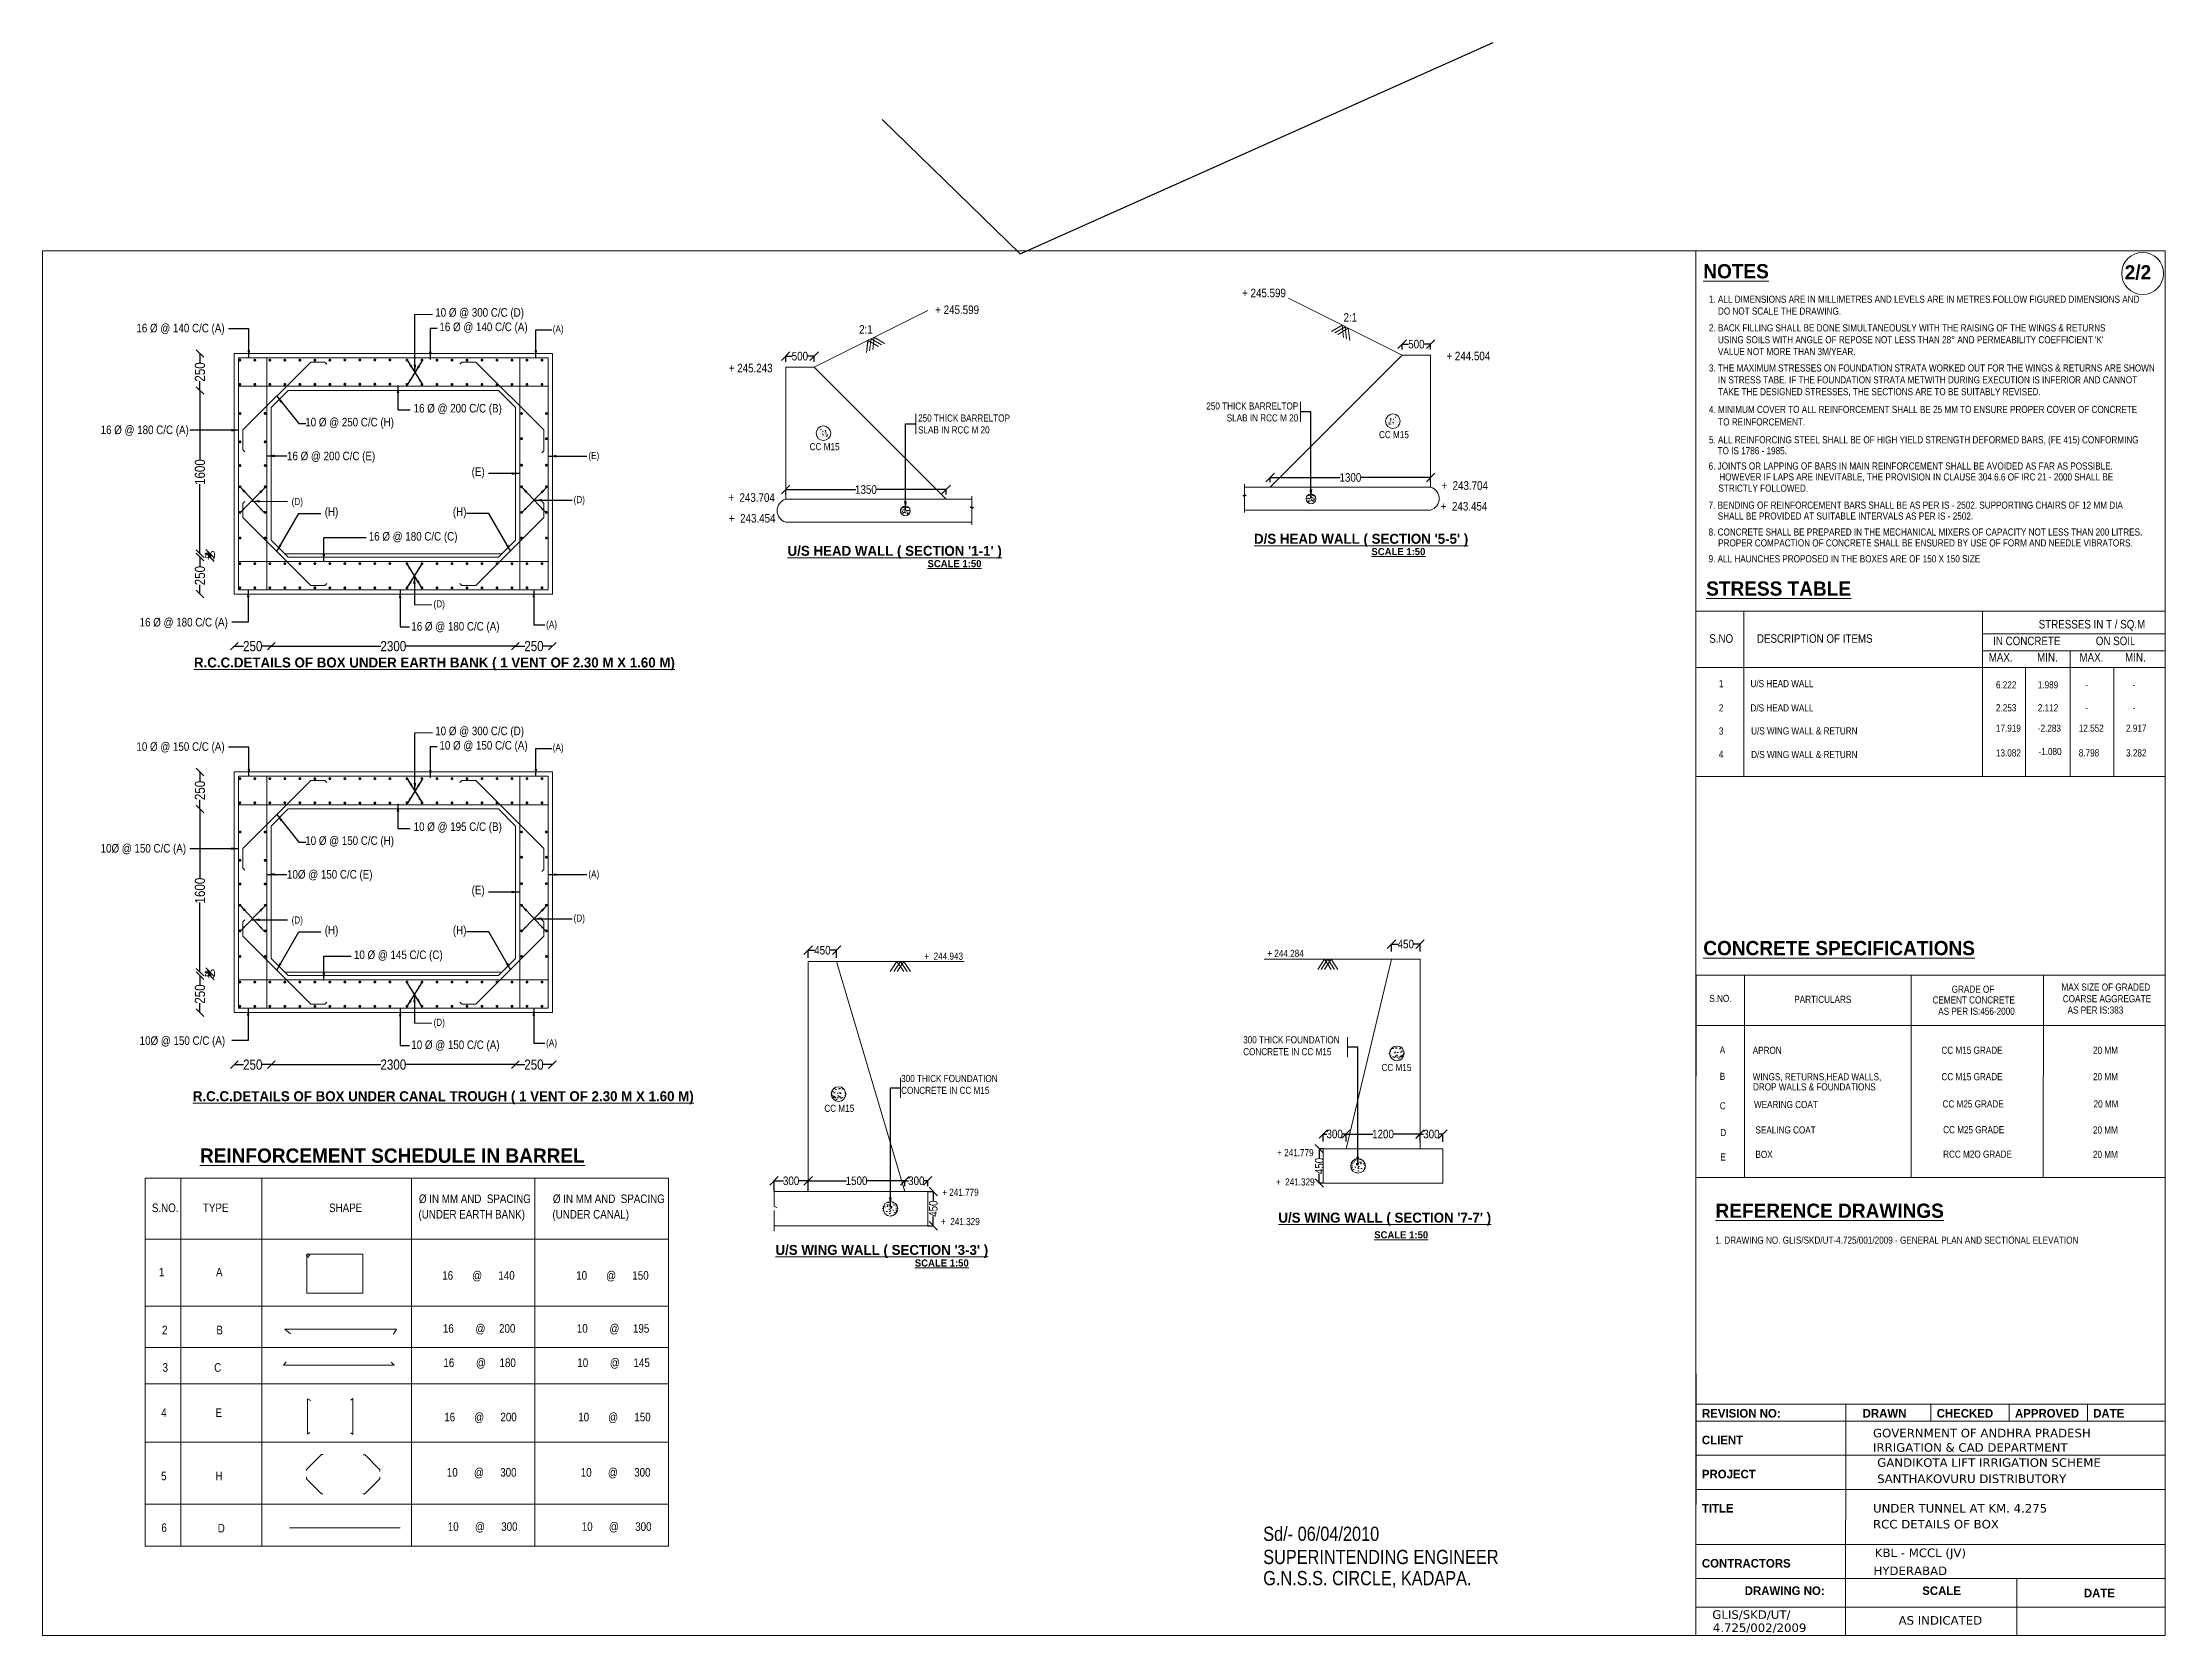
# Model space of a CAD drawing. Header units: inches. Extents: x -127010 to -52393, y 506486 to 562474.
import ezdxf

# ---------------------------------------------------------------- set-up
doc = ezdxf.new("R2010")
doc.units = ezdxf.units.IN
doc.header["$LTSCALE"] = 1000
doc.header["$MEASUREMENT"] = 0
for name, color, linetype in [('abutment', 6, 'Continuous'), ('DIM', 3, 'Continuous'), ('MAIN', 7, 'Continuous'), ('STEEL', 5, 'Continuous'), ('TEXT_GENERAL', 4, 'Continuous')]:
    doc.layers.add(name, color=color, linetype=linetype)
doc.styles.add('ARIAL NARROW', font='ARIALN.TTF')
doc.styles.add('CITYBLUEPR', font='cityb___.ttf')
doc.styles.add('VERDANA', font='verdana.ttf')
doc.dimstyles.new('STANDARD$0', dxfattribs={"dimscale": 88.888889, "dimtxt": 0.02, "dimasz": 0.02, "dimexe": 0.05, "dimexo": 0.1, "dimgap": 0.002, "dimtad": 2, "dimdec": 0, "dimzin": 1, "dimdsep": 46, "dimtxsty": 'Standard', "dimblk": 'OBLIQUE', "dimcen": 0.09, "dimadec": 0, "dimazin": 0, "dimtfac": 1, "dimtdec": 4, "dimtofl": 0, "dimtmove": 0, "dimatfit": 3, "dimfxl": 1, "dimtolj": 1, "dimtzin": 1, "dimarcsym": 0})
doc.dimstyles.new('STANDARD$7', dxfattribs={"dimtxt": 2, "dimasz": 2, "dimexe": 1.25, "dimexo": 0.625, "dimtad": 1, "dimdec": 0, "dimlfac": 0.5, "dimdsep": 46, "dimtxsty": 'Standard', "dimblk": 'OBLIQUE', "dimcen": 2.5, "dimadec": 0, "dimazin": 0, "dimtfac": 1, "dimtdec": 0, "dimtmove": 0, "dimatfit": 3, "dimfxl": 1, "dimtolj": 1, "dimtzin": 0, "dimarcsym": 0})

msp = doc.modelspace()

# ---------------------------------------------------------------- texts
at = {"color": 7, "lineweight": 13}
for s, height, style, p in [('%%UREINFORCEMENT SCHEDULE IN BARREL', 500, 'CITYBLUEPR', (-121474.2, 523103.3)), ('REVISION NO:', 300, 'CITYBLUEPR', (-68685, 514146.1)), ('DRAWN', 300, 'CITYBLUEPR', (-63038, 514146.1)), ('CHECKED', 300, 'CITYBLUEPR', (-60435, 514146.1)), ('APPROVED', 300, 'CITYBLUEPR', (-57685, 514146.1)), ('DATE', 300, 'CITYBLUEPR', (-54935, 514146.1)), ('CLIENT', 300, 'CITYBLUEPR', (-68688.4, 513209.5)), ('GOVERNMENT OF ANDHRA PRADESH', 300, 'VERDANA', (-62673.9, 513451)), ('IRRIGATION & CAD DEPARTMENT', 300, 'VERDANA', (-62673.9, 512945.4)), ('GANDIKOTA LIFT IRRIGATION SCHEME', 300, 'VERDANA', (-62525.8, 512415.3)), ('PROJECT', 300, 'CITYBLUEPR', (-68688.4, 512009.5)), ('SANTHAKOVURU DISTRIBUTORY', 300, 'VERDANA', (-62525.8, 511845.7)), ('TITLE', 300, 'CITYBLUEPR', (-68688.4, 510809.5)), ('UNDER TUNNEL AT KM. 4.275', 300, 'VERDANA', (-62673.9, 510808.3)), ('RCC DETAILS OF BOX', 300, 'VERDANA', (-62673.9, 510249.6)), ('CONTRACTORS', 300, 'CITYBLUEPR', (-68688.4, 508875.5)), ('HYDERABAD', 300, 'VERDANA', (-62656.2, 508610.9)), ('KBL - MCCL (JV)', 300, 'VERDANA', (-62610.8, 509242.7)), ('DRAWING NO:', 300, 'CITYBLUEPR', (-67182.1, 507911.9)), ('SCALE', 300, 'CITYBLUEPR', (-60942.7, 507911.9)), ('DATE', 300, 'CITYBLUEPR', (-55264, 507829.2)), ('GLIS/SKD/UT/', 300, 'VERDANA', (-68322.9, 507072.8)), ('4.725/002/2009', 300, 'VERDANA', (-68304.6, 506610.2)), ('AS INDICATED', 300, 'VERDANA', (-61775.3, 506867.5))]:
    msp.add_text(s, height=height, dxfattribs=dict(at, style=style)).set_placement(p)
at = {"layer": 'abutment', "color": 7, "lineweight": 13}
for s, height, style, p in [('10 %%C @ 300 C/C (D)', 300, 'ARIAL NARROW', (-113204.3, 552835.2)), ('16 %%C @ 140 C/C (A)', 300, 'ARIAL NARROW', (-123707.3, 552286.2)), ('16 %%C @ 140 C/C (A)', 300, 'ARIAL NARROW', (-113057.5, 552329.2)), ('10 %%C @ 250 C/C (H)', 300, 'ARIAL NARROW', (-117773.3, 548980.9)), ('16 %%C @ 200 C/C (B)', 300, 'ARIAL NARROW', (-113963.7, 549470.2)), ('4. MINIMUM COVER TO ALL REINFORCEMENT SHALL BE 25 MM TO ENSURE PROPER COVER OF CONCRETE', 250, 'ARIAL NARROW', (-68439.5, 549452.7)), (' TO REINFORCEMENT.', 250, 'ARIAL NARROW', (-68192.4, 549013.4)), ('16 %%C @ 180 C/C (A)', 300, 'ARIAL NARROW', (-124965.2, 548710.6)), ('5. ALL REINFORCING STEEL SHALL BE OF HIGH YIELD STRENGTH DEFORMED BARS, (FE 415) CONFORMING', 250, 'ARIAL NARROW', (-68439.5, 548385.8)), ('16 %%C @ 200 C/C (E)', 300, 'ARIAL NARROW', (-118413.7, 547792.9)), ('6. JOINTS OR LAPPING OF BARS IN MAIN REINFORCEMENT SHALL BE AVOIDED AS FAR AS POSSIBLE.', 250, 'ARIAL NARROW', (-68453.4, 547464)), (' TO IS 1786 - 1985.', 250, 'ARIAL NARROW', (-68215.1, 548001.8)), ('(E)', 300, 'ARIAL NARROW', (-111925.4, 547241.9)), ('STRICTLY FOLLOWED.', 250, 'ARIAL NARROW', (-68105.6, 546686.1)), ('HOWEVER IF LAPS ARE INEVITABLE, THE PROVISION IN CLAUSE 304.6.6 OF IRC 21 - 2000 SHALL BE ', 250, 'ARIAL NARROW', (-68076.6, 547080)), ('7. BENDING OF REINFORCEMENT BARS SHALL BE AS PER IS - 2502. SUPPORTING CHAIRS OF 12 MM DIA ', 250, 'ARIAL NARROW', (-68453.4, 546089.2)), ('(H)', 300, 'ARIAL NARROW', (-117088.9, 545833.8)), ('(H)', 300, 'ARIAL NARROW', (-112585.3, 545831.1)), ('SHALL BE PROVIDED AT SUITABLE INTERVALS AS PER IS - 2502.', 250, 'ARIAL NARROW', (-68130.3, 545705.2)), ('16 %%C @ 180 C/C (C)', 300, 'ARIAL NARROW', (-115541.4, 544967.8)), ('8. CONCRETE SHALL BE PREPARED IN THE MECHANICAL MIXERS OF CAPACITY NOT LESS THAN 200 LITRES.', 250, 'ARIAL NARROW', (-68453.4, 545144.4)), (' PROPER COMPACTION OF CONCRETE SHALL BE ENSURED BY USE OF FORM AND NEEDLE VIBRATORS.', 250, 'ARIAL NARROW', (-68196.2, 544760.4)), ('9. ALL HAUNCHES PROPOSED IN THE BOXES ARE OF 150 X 150 SIZE', 250, 'ARIAL NARROW', (-68453.4, 544203.4)), ('16 %%C @ 180 C/C (A)', 300, 'ARIAL NARROW', (-123593.3, 541950.5)), ('16 %%C @ 180 C/C (A)', 300, 'ARIAL NARROW', (-114045, 541804.9)), ('%%UR.C.C.DETAILS OF BOX UNDER EARTH BANK ( 1 VENT OF 2.30 M X 1.60 M)', 350, 'CITYBLUEPR', (-121685.6, 540507.6)), ('10 %%C @ 300 C/C (D)', 300, 'ARIAL NARROW', (-113204.3, 538128.5)), ('10 %%C @ 150 C/C (A)', 300, 'ARIAL NARROW', (-123707.3, 537579.5)), ('10 %%C @ 150 C/C (A)', 300, 'ARIAL NARROW', (-113057.5, 537622.5)), ('10 %%C @ 195 C/C (B)', 300, 'ARIAL NARROW', (-113963.7, 534763.5)), ('10%%C @ 150 C/C (A)', 300, 'ARIAL NARROW', (-124965.2, 534003.9)), ('10 %%C @ 150 C/C (H)', 300, 'ARIAL NARROW', (-117773.3, 534274.2)), ('10%%C @ 150 C/C (E)', 300, 'ARIAL NARROW', (-118413.7, 533086.2)), ('(E)', 300, 'ARIAL NARROW', (-111925.4, 532535.2)), ('(H)', 300, 'ARIAL NARROW', (-117088.9, 531127.2)), ('(H)', 300, 'ARIAL NARROW', (-112585.3, 531124.4)), ('10 %%C @ 145 C/C (C)', 300, 'ARIAL NARROW', (-116061.7, 530261.1)), ('10%%C @ 150 C/C (A)', 300, 'ARIAL NARROW', (-123593.3, 527243.9)), ('10 %%C @ 150 C/C (A)', 300, 'ARIAL NARROW', (-114045, 527098.2)), ('%%UR.C.C.DETAILS OF BOX UNDER CANAL TROUGH ( 1 VENT OF 2.30 M X 1.60 M)', 350, 'CITYBLUEPR', (-121725.5, 525265.7)), ('S.NO.         TYPE                                     SHAPE', 300, 'ARIAL NARROW', (-123165.1, 521368.1)), ('%%C IN MM AND  SPACING', 300, 'ARIAL NARROW', (-113778.5, 521685.7)), ('%%C IN MM AND  SPACING', 300, 'ARIAL NARROW', (-109070.5, 521685.7)), ('(UNDER EARTH BANK)', 300, 'ARIAL NARROW', (-113793.2, 521141.8)), ('(UNDER CANAL)', 300, 'ARIAL NARROW', (-109085.3, 521141.8)), ('1                   A', 300, 'ARIAL NARROW', (-122918, 519106.7)), ('   16       @      140', 300, 'ARIAL NARROW', (-113245.5, 518991)), ('   10       @      150', 300, 'ARIAL NARROW', (-108537.5, 518991)), ('2                  B', 300, 'ARIAL NARROW', (-122808.1, 517071.8)), ('   16        @     200', 300, 'ARIAL NARROW', (-113223.3, 517128)), ('   10        @     195', 300, 'ARIAL NARROW', (-108515.4, 517128)), ('3                 C', 300, 'ARIAL NARROW', (-122789.4, 515756.6)), ('   16        @     180', 300, 'ARIAL NARROW', (-113205.7, 515924.2)), ('   10        @     145', 300, 'ARIAL NARROW', (-108497.8, 515924.2)), ('4                  E', 300, 'ARIAL NARROW', (-122838.8, 514170.3)), ('   16       @      200', 300, 'ARIAL NARROW', (-113174.5, 514014.5)), ('   10       @      150', 300, 'ARIAL NARROW', (-108466.5, 514014.5)), (' 5                  H', 300, 'ARIAL NARROW', (-122936.2, 511943.5)), ('    10      @      300', 300, 'ARIAL NARROW', (-113180.5, 512070.7)), ('    10      @      300', 300, 'ARIAL NARROW', (-108472.6, 512070.7)), ('6', 300, 'ARIAL NARROW', (-122829.8, 510124.2)), ('          D', 300, 'ARIAL NARROW', (-121803.3, 510110.9)), ('     10      @      300', 300, 'ARIAL NARROW', (-113241, 510165.6)), ('     10      @      300', 300, 'ARIAL NARROW', (-108533, 510165.6))]:
    msp.add_text(s, height=height, dxfattribs=dict(at, style=style)).set_placement(p)
at = {"layer": 'abutment', "color": 7, "lineweight": 13, "char_height": 250, "style": 'ARIAL NARROW'}
for s, insert, attachment_point in [('250 THICK BARRELTOP \\PSLAB IN RCC M 20', (-96235.4, 549064.2), 4), ('250 THICK BARRELTOP \\PSLAB IN RCC M 20', (-82875.5, 549486.8), 6), (' CC M15', (-78986.3, 548690.5), 6), (' CC M15', (-100124.6, 548267.9), 4), (' + 244.284', (-84041.7, 530457.5), 4), (' +  244.943', (-94655.2, 530358.6), 6), ('300 THICK FOUNDATION \\PCONCRETE IN CC M15', (-84810.2, 527212.4), 4), ('300 THICK FOUNDATION \\PCONCRETE IN CC M15', (-96830.2, 525853.4), 4), (' CC M15', (-80027.5, 526447.2), 4), (' CC M15', (-98480.1, 525013.5), 6), ('+ 241.779', (-82334.7, 523454.7), 6), ('+  241.329', (-82299.3, 522425.8), 6), ('+ 241.779', (-94105.5, 522061.9), 6), ('+  241.329', (-94070.1, 521033.1), 6)]:
    msp.add_mtext(s, dxfattribs=dict(at, insert=insert, attachment_point=attachment_point))
at = {"layer": 'DIM', "color": 7, "lineweight": 13, "style": 'ARIAL NARROW'}
for s, p in [('(A)', (-109074.9, 552282.3, -1880.4)), ('(E)', (-107821.3, 547830.6, -1880.4)), ('(D)', (-118252.4, 546216.3, -1880.4)), ('(D)', (-108340.8, 546282.7, -1880.4)), ('(D)', (-113263.4, 542618, -1880.4)), ('(A)', (-109306.6, 541899.9, -1880.4)), ('(A)', (-109074.9, 537575.6, -1880.4)), ('(A)', (-107821.3, 533123.9, -1880.4)), ('(D)', (-118252.4, 531509.6, -1880.4)), ('(D)', (-108340.8, 531576, -1880.4)), ('(D)', (-113263.4, 527911.3, -1880.4)), ('(A)', (-109306.6, 527193.2, -1880.4))]:
    msp.add_text(s, height=250, dxfattribs=at).set_placement(p)
at = {"layer": 'MAIN', "color": 7, "lineweight": 13, "style": 'ARIAL NARROW'}
for s, height, p in [('       STRESSES IN T / SQ.M', 300, (-57519.6, 541878.7)), ('S.NO', 300, (-68428.8, 541376)), ('DESCRIPTION OF ITEMS', 300, (-66755.8, 541376)), ('MAX.         MIN.        MAX.        MIN.', 300, (-58607.5, 540714.4)), ('    IN CONCRETE             ON SOIL', 300, (-58835.1, 541292.3)), ('1', 250, (-68091.1, 539815.8)), ('U/S HEAD WALL', 250, (-66980, 539815.8)), ('6.222', 250, (-58352.8, 539773.2)), ('1.989', 250, (-56881.9, 539773.2)), ('-', 250, (-55209.6, 539773.2)), ('-', 250, (-53548, 539773.2)), ('2', 250, (-68091.1, 538962.3)), ('D/S HEAD WALL ', 250, (-66980, 538962.3)), ('2.253', 250, (-58352.8, 538966.5)), ('2.112', 250, (-56881.9, 538966.5)), ('-', 250, (-55209.6, 538966.5)), ('-', 250, (-53548, 538966.5)), ('3', 250, (-68091.1, 538151.5)), ('U/S WING WALL & RETURN', 250, (-66957.4, 538154.3)), ('17.919', 250, (-58352.8, 538249.9)), ('-2.283', 250, (-56881.9, 538249.9)), ('12.552', 250, (-55442, 538249.9)), ('2.917', 250, (-53780.3, 538249.9)), ('4', 250, (-68091.1, 537330.1)), ('D/S WING WALL & RETURN', 250, (-66957.4, 537324.2)), ('13.082', 250, (-58352.8, 537381)), ('-1.080', 250, (-56858.8, 537430.6)), ('8.798', 250, (-55442, 537381)), ('3.282', 250, (-53780.3, 537381))]:
    msp.add_text(s, height=height, dxfattribs=at).set_placement(p)
at = {"layer": 'STEEL', "color": 7, "lineweight": 13, "char_height": 300, "style": 'ARIAL NARROW'}
for s, insert, attachment_point in [(' + 245.599', (-83307.7, 553668.3), 6), (' + 245.599', (-95728.2, 553077.7), 4), ('2:1', (-80804.2, 552810.6), 6), ('2:1', (-98306.7, 552388), 4), (' + 244.504', (-76127.7, 551452.8), 6), (' + 245.243', (-102983.2, 551030.2), 4), ('+  243.704', (-76206.9, 546901.1), 6), ('+  243.704', (-102904, 546478.5), 4), ('+  243.454', (-76228.7, 546172.1), 6), ('+  243.454', (-102882.2, 545749.5), 4)]:
    msp.add_mtext(s, dxfattribs=dict(at, insert=insert, attachment_point=attachment_point))
at = {"layer": 'TEXT_GENERAL', "color": 7, "lineweight": 13}
for s, height, style, p in [('%%UNOTES', 500, 'CITYBLUEPR', (-68638.8, 554184.2)), ('2/2', 500, 'CITYBLUEPR', (-53828.4, 554146.2)), ("%%UU/S HEAD WALL ( SECTION '1-1' )", 350, 'CITYBLUEPR', (-100823, 544432.5)), ("%%UD/S HEAD WALL ( SECTION '5-5' )", 350, 'CITYBLUEPR', (-84429.3, 544855.1)), ('%%USTRESS TABLE', 500, 'CITYBLUEPR', (-68536.4, 543031.5)), ('%%UCONCRETE SPECIFICATIONS', 500, 'CITYBLUEPR', (-68638.8, 530396.7)), ('GRADE OF ', 250, 'ARIAL NARROW', (-59907.6, 529075.4)), ('MAX SIZE OF GRADED ', 250, 'ARIAL NARROW', (-56050.5, 529151.5)), ('S.NO.', 250, 'ARIAL NARROW', (-68426.5, 528753.1)), ('PARTICULARS', 250, 'ARIAL NARROW', (-65442, 528719.3)), ('CEMENT CONCRETE', 250, 'ARIAL NARROW', (-60582.8, 528698.4)), (' AS PER IS:456-2000', 250, 'ARIAL NARROW', (-60462.5, 528301.3)), ('COARSE AGGREGATE ', 250, 'ARIAL NARROW', (-56004.5, 528741.4)), (' AS PER IS:383', 250, 'ARIAL NARROW', (-55915.9, 528343.9)), ('A', 250, 'ARIAL NARROW', (-68059.6, 526941.3)), ('APRON', 250, 'ARIAL NARROW', (-66901.8, 526927.8)), ('CC M15 GRADE ', 250, 'ARIAL NARROW', (-60269.3, 526930.4)), ('20 MM', 250, 'ARIAL NARROW', (-54939.9, 526930.4)), ('B', 250, 'ARIAL NARROW', (-68059.6, 526012.4)), ('WINGS, RETURNS,HEAD WALLS, ', 250, 'ARIAL NARROW', (-66901.8, 525998.9)), ('CC M15 GRADE ', 250, 'ARIAL NARROW', (-60269.3, 526001.5)), ('20 MM', 250, 'ARIAL NARROW', (-54939.9, 526001.5)), ('DROP WALLS & FOUNDATIONS', 250, 'ARIAL NARROW', (-66892.4, 525643.4)), ('C', 250, 'ARIAL NARROW', (-68057.5, 524976.9)), ('WEARING COAT ', 250, 'ARIAL NARROW', (-66857.8, 525024)), ('CC M25 GRADE ', 250, 'ARIAL NARROW', (-60230.5, 525043.8)), ('20 MM', 250, 'ARIAL NARROW', (-54922.4, 525043.8)), ('D', 250, 'ARIAL NARROW', (-68042.1, 524038.5)), ('SEALING COAT  ', 250, 'ARIAL NARROW', (-66805.2, 524129.9)), ('CC M25 GRADE ', 250, 'ARIAL NARROW', (-60209.2, 524137.7)), ('20 MM', 250, 'ARIAL NARROW', (-54943.7, 524129.2)), ('E', 250, 'ARIAL NARROW', (-68042.1, 523179.4)), ('BOX', 250, 'ARIAL NARROW', (-66805.2, 523270.9)), ('RCC M2O GRADE ', 250, 'ARIAL NARROW', (-60209.2, 523278.7)), ('20 MM', 250, 'ARIAL NARROW', (-54943.7, 523270.1)), ('%%UREFERENCE DRAWINGS', 500, 'CITYBLUEPR', (-68209.1, 521166.2)), ("%%UU/S WING WALL ( SECTION '7-7' )", 350, 'CITYBLUEPR', (-83573.2, 520997.6)), ("%%UU/S WING WALL ( SECTION '3-3' )", 350, 'CITYBLUEPR', (-101248.2, 519863.1)), ('1. DRAWING NO. GLIS/SKD/UT-4.725/001/2009 - GENERAL PLAN AND SECTIONAL ELEVATION', 250, 'ARIAL NARROW', (-68217.5, 520256.4)), ('Sd/- 06/04/2010', 500, 'ARIAL NARROW', (-84105.5, 509811.9)), ('SUPERINTENDING ENGINEER', 500, 'ARIAL NARROW', (-84105.5, 508997.4)), ('G.N.S.S. CIRCLE, KADAPA.', 500, 'ARIAL NARROW', (-84105.5, 508253.9))]:
    msp.add_text(s, height=height, dxfattribs=dict(at, style=style)).set_placement(p)
at = {"layer": 'TEXT_GENERAL', "color": 7, "lineweight": 13, "char_height": 250}
for s, insert, width, attachment_point, style in [('1. ALL DIMENSIONS ARE IN MILLIMETRES AND LEVELS ARE IN METRES.FOLLOW FIGURED DIMENSIONS AND \\P    DO NOT SCALE THE DRAWING.', (-68441.6, 553575.9), 20000, 1, 'ARIAL NARROW'), ("2. BACK FILLING SHALL BE DONE SIMULTANEOUSLY WITH THE RAISING OF THE WINGS & RETURNS    \\P    USING SOILS WITH ANGLE OF REPOSE NOT LESS THAN 28° AND PERMEABILITY COEFFICIENT 'K'  \\P    VALUE NOT MORE THAN 3M/YEAR.", (-68441.6, 552568.6), 15000, 1, 'ARIAL NARROW'), ('3. THE MAXIMUM STRESSES ON FOUNDATION STRATA WORKED OUT FOR THE WINGS & RETURNS ARE SHOWN \\P    IN STRESS TABE. IF THE FOUNDATION STRATA METWITH DURING EXECUTION IS INFERIOR AND CANNOT \\P    TAKE THE DESIGNED STRESSES, THE SECTIONS ARE TO BE SUITABLY REVISED.', (-68441.6, 551159.2), 15944.444, 1, 'ARIAL NARROW'), ('{\\LSCALE 1:50}', (-78406.2, 544705.5), 2527.2, 3, 'CITYBLUEPR'), ('{\\LSCALE 1:50}', (-95902.8, 544282.9), 2527.2, 1, 'CITYBLUEPR'), ('{\\LSCALE 1:50}', (-78309, 520694.8), 2527.2, 3, 'CITYBLUEPR'), ('{\\LSCALE 1:50}', (-96349.9, 519704.1), 2527.2, 1, 'CITYBLUEPR')]:
    msp.add_mtext(s, dxfattribs=dict(at, insert=insert, width=width, attachment_point=attachment_point, style=style))

# ---------------------------------------------------------------- blocks, each defined once
blk = doc.blocks.new('_Oblique')
at = {"color": 0, "linetype": 'ByBlock', "lineweight": -2}
blk.add_line((-0.5, -0.5), (0.5, 0.5), dxfattribs=at)
blk = doc.blocks.new('*D40')
at = {"layer": 'Defpoints', "color": 0, "transparency": 16777216}
for p in [(-79222, 551677), (-78222, 551870), (-78222, 551677)]:
    blk.add_point(p, dxfattribs=at)
at = {"layer": 'STEEL', "color": 0, "lineweight": -2, "transparency": 16777216}
for p, q in [((-79222, 551678), (-79222, 551872)), ((-79222, 551870), (-78994, 551870)), ((-78222, 551870), (-78450, 551870)), ((-78222, 551678), (-78222, 551872))]:
    blk.add_line(p, q, dxfattribs=at)
at = {"layer": 'STEEL', "color": 0, "lineweight": -2, "transparency": 16777216, "xscale": 300, "yscale": 300, "zscale": 300, "rotation": 180}
blk.add_blockref('_Oblique', (-79222, 551870), dxfattribs=at)
at = {"layer": 'STEEL', "color": 0, "lineweight": -2, "transparency": 16777216, "xscale": 300, "yscale": 300, "zscale": 300}
blk.add_blockref('_Oblique', (-78222, 551870), dxfattribs=at)
at = {"layer": 'STEEL', "color": 0, "lineweight": 13, "transparency": 16777216, "insert": (-78722, 551870), "char_height": 300, "attachment_point": 5, "style": 'ARIAL NARROW'}
blk.add_mtext('\\A1;500', dxfattribs=at)
blk = doc.blocks.new('*D41')
at = {"layer": 'Defpoints', "color": 0, "transparency": 16777216}
for p in [(-83862, 547014), (-78222, 547184), (-78222, 547014)]:
    blk.add_point(p, dxfattribs=at)
at = {"layer": 'STEEL', "color": 0, "lineweight": -2, "transparency": 16777216}
for p, q in [((-83862, 547015), (-83862, 547185)), ((-83862, 547184), (-81398, 547184)), ((-78222, 547184), (-80686, 547184)), ((-78222, 547015), (-78222, 547185))]:
    blk.add_line(p, q, dxfattribs=at)
at = {"layer": 'STEEL', "color": 0, "lineweight": -2, "transparency": 16777216, "xscale": 300, "yscale": 300, "zscale": 300, "rotation": 180}
blk.add_blockref('_Oblique', (-83862, 547184), dxfattribs=at)
at = {"layer": 'STEEL', "color": 0, "lineweight": -2, "transparency": 16777216, "xscale": 300, "yscale": 300, "zscale": 300}
blk.add_blockref('_Oblique', (-78222, 547184), dxfattribs=at)
at = {"layer": 'STEEL', "color": 0, "lineweight": 13, "transparency": 16777216, "insert": (-81042, 547184), "char_height": 300, "attachment_point": 5, "style": 'ARIAL NARROW'}
blk.add_mtext('\\A1;1300', dxfattribs=at)
blk = doc.blocks.new('*D42')
at = {"layer": 'Defpoints', "color": 0, "transparency": 16777216}
for p in [(-100889, 551448), (-100889, 551255), (-99889, 551255)]:
    blk.add_point(p, dxfattribs=at)
at = {"layer": 'STEEL', "color": 0, "lineweight": -2, "transparency": 16777216}
for p, q in [((-100889, 551255), (-100889, 551449)), ((-100889, 551448), (-100661, 551448)), ((-99889, 551448), (-100117, 551448)), ((-99889, 551255), (-99889, 551449))]:
    blk.add_line(p, q, dxfattribs=at)
at = {"layer": 'STEEL', "color": 0, "lineweight": -2, "transparency": 16777216, "xscale": 300, "yscale": 300, "zscale": 300, "rotation": 180}
blk.add_blockref('_Oblique', (-100889, 551448), dxfattribs=at)
at = {"layer": 'STEEL', "color": 0, "lineweight": -2, "transparency": 16777216, "xscale": 300, "yscale": 300, "zscale": 300}
blk.add_blockref('_Oblique', (-99889, 551448), dxfattribs=at)
at = {"layer": 'STEEL', "color": 0, "lineweight": 13, "transparency": 16777216, "insert": (-100389, 551448), "char_height": 300, "attachment_point": 5, "style": 'ARIAL NARROW'}
blk.add_mtext('\\A1;500', dxfattribs=at)
blk = doc.blocks.new('*D43')
at = {"layer": 'Defpoints', "color": 0, "transparency": 16777216}
for p in [(-100889, 546761), (-100889, 546591), (-95249, 546591)]:
    blk.add_point(p, dxfattribs=at)
at = {"layer": 'STEEL', "color": 0, "lineweight": -2, "transparency": 16777216}
for p, q in [((-100889, 546592), (-100889, 546762)), ((-100889, 546761), (-98425, 546761)), ((-95249, 546761), (-97713, 546761)), ((-95249, 546592), (-95249, 546762))]:
    blk.add_line(p, q, dxfattribs=at)
at = {"layer": 'STEEL', "color": 0, "lineweight": -2, "transparency": 16777216, "xscale": 300, "yscale": 300, "zscale": 300, "rotation": 180}
blk.add_blockref('_Oblique', (-100889, 546761), dxfattribs=at)
at = {"layer": 'STEEL', "color": 0, "lineweight": -2, "transparency": 16777216, "xscale": 300, "yscale": 300, "zscale": 300}
blk.add_blockref('_Oblique', (-95249, 546761), dxfattribs=at)
at = {"layer": 'STEEL', "color": 0, "lineweight": 13, "transparency": 16777216, "insert": (-98069, 546761), "char_height": 300, "attachment_point": 5, "style": 'ARIAL NARROW'}
blk.add_mtext('\\A1;1350', dxfattribs=at)
blk = doc.blocks.new('*D44')
at = {"layer": 'Defpoints', "color": 0, "transparency": 16777216}
for p in [(-121486, 551543), (-121486, 550243), (-121473, 550243)]:
    blk.add_point(p, dxfattribs=at)
at = {"layer": 'DIM', "color": 0, "lineweight": -2, "transparency": 16777216}
for p, q in [((-121481, 551543), (-121471, 551543)), ((-121473, 551543), (-121473, 551217)), ((-121481, 550243), (-121471, 550243)), ((-121473, 550243), (-121473, 550568))]:
    blk.add_line(p, q, dxfattribs=at)
at = {"layer": 'DIM', "color": 0, "lineweight": -2, "transparency": 16777216, "xscale": 266.6666666666666, "yscale": 266.6666666666666, "zscale": 266.6666666666666}
for p, rotation in [((-121473, 551543), 90), ((-121473, 550243), 270)]:
    blk.add_blockref('_Oblique', p, dxfattribs=dict(at, rotation=rotation))
at = {"layer": 'DIM', "color": 0, "lineweight": 13, "transparency": 16777216, "insert": (-121473, 550893), "char_height": 355.6, "attachment_point": 5, "rotation": 90, "style": 'ARIAL NARROW'}
blk.add_mtext('\\A1;250', dxfattribs=at)
blk = doc.blocks.new('*D45')
at = {"layer": 'Defpoints', "color": 0, "transparency": 16777216}
for p in [(-121486, 550243), (-121486, 544507), (-121473, 544507)]:
    blk.add_point(p, dxfattribs=at)
at = {"layer": 'DIM', "color": 0, "lineweight": -2, "transparency": 16777216}
for p, q in [((-121481, 550243), (-121471, 550243)), ((-121473, 550243), (-121473, 547796)), ((-121473, 544507), (-121473, 546953)), ((-121481, 544507), (-121471, 544507))]:
    blk.add_line(p, q, dxfattribs=at)
at = {"layer": 'DIM', "color": 0, "lineweight": -2, "transparency": 16777216, "xscale": 266.6666666666666, "yscale": 266.6666666666666, "zscale": 266.6666666666666}
for p, rotation in [((-121473, 550243), 90), ((-121473, 544507), 270)]:
    blk.add_blockref('_Oblique', p, dxfattribs=dict(at, rotation=rotation))
at = {"layer": 'DIM', "color": 0, "lineweight": 13, "transparency": 16777216, "insert": (-121473, 547375), "char_height": 355.6, "attachment_point": 5, "rotation": 90, "style": 'ARIAL NARROW'}
blk.add_mtext('\\A1;1600', dxfattribs=at)
blk = doc.blocks.new('*D46')
at = {"layer": 'Defpoints', "color": 0, "transparency": 16777216}
for p in [(-121466, 544387), (-121473, 543087), (-121466, 543087)]:
    blk.add_point(p, dxfattribs=at)
at = {"layer": 'DIM', "color": 0, "lineweight": -2, "transparency": 16777216}
for p, q in [((-121471, 544387), (-121475, 544387)), ((-121473, 544387), (-121473, 544061)), ((-121473, 543087), (-121473, 543412)), ((-121471, 543087), (-121475, 543087))]:
    blk.add_line(p, q, dxfattribs=at)
at = {"layer": 'DIM', "color": 0, "lineweight": -2, "transparency": 16777216, "xscale": 266.6666666666666, "yscale": 266.6666666666666, "zscale": 266.6666666666666}
for p, rotation in [((-121473, 544387), 90), ((-121473, 543087), 270)]:
    blk.add_blockref('_Oblique', p, dxfattribs=dict(at, rotation=rotation))
at = {"layer": 'DIM', "color": 0, "lineweight": 13, "transparency": 16777216, "insert": (-121473, 543737), "char_height": 355.6, "attachment_point": 5, "rotation": 90, "style": 'ARIAL NARROW'}
blk.add_mtext('\\A1;250', dxfattribs=at)
blk = doc.blocks.new('*D47')
at = {"layer": 'Defpoints', "color": 0, "transparency": 16777216}
for p in [(-118969, 541273), (-110386, 541273), (-110386, 541256)]:
    blk.add_point(p, dxfattribs=at)
at = {"layer": 'DIM', "color": 0, "lineweight": -2, "transparency": 16777216}
for p, q in [((-118969, 541269), (-118969, 541254)), ((-118969, 541256), (-115116, 541256)), ((-110386, 541256), (-114240, 541256)), ((-110386, 541269), (-110386, 541254))]:
    blk.add_line(p, q, dxfattribs=at)
at = {"layer": 'DIM', "color": 0, "lineweight": -2, "transparency": 16777216, "xscale": 266.6666666666666, "yscale": 266.6666666666666, "zscale": 266.6666666666666, "rotation": 180}
blk.add_blockref('_Oblique', (-118969, 541256), dxfattribs=at)
at = {"layer": 'DIM', "color": 0, "lineweight": -2, "transparency": 16777216, "xscale": 266.6666666666666, "yscale": 266.6666666666666, "zscale": 266.6666666666666}
blk.add_blockref('_Oblique', (-110386, 541256), dxfattribs=at)
at = {"layer": 'DIM', "color": 0, "lineweight": 13, "transparency": 16777216, "insert": (-114678, 541256), "char_height": 355.6, "attachment_point": 5, "style": 'ARIAL NARROW'}
blk.add_mtext('\\A1;2300', dxfattribs=at)
blk = doc.blocks.new('*D48')
at = {"layer": 'Defpoints', "color": 0, "transparency": 16777216}
for p in [(-110386, 541256), (-109086, 541256), (-109086, 541256)]:
    blk.add_point(p, dxfattribs=at)
at = {"layer": 'DIM', "color": 0, "lineweight": -2, "transparency": 16777216}
for p, q in [((-110386, 541260), (-110386, 541258)), ((-110386, 541256), (-110061, 541256)), ((-109086, 541256), (-109412, 541256)), ((-109086, 541260), (-109086, 541258))]:
    blk.add_line(p, q, dxfattribs=at)
at = {"layer": 'DIM', "color": 0, "lineweight": -2, "transparency": 16777216, "xscale": 266.6666666666666, "yscale": 266.6666666666666, "zscale": 266.6666666666666, "rotation": 180}
blk.add_blockref('_Oblique', (-110386, 541256), dxfattribs=at)
at = {"layer": 'DIM', "color": 0, "lineweight": -2, "transparency": 16777216, "xscale": 266.6666666666666, "yscale": 266.6666666666666, "zscale": 266.6666666666666}
blk.add_blockref('_Oblique', (-109086, 541256), dxfattribs=at)
at = {"layer": 'DIM', "color": 0, "lineweight": 13, "transparency": 16777216, "insert": (-109736, 541256), "char_height": 355.6, "attachment_point": 5, "style": 'ARIAL NARROW'}
blk.add_mtext('\\A1;250', dxfattribs=at)
blk = doc.blocks.new('*D49')
at = {"layer": 'Defpoints', "color": 0, "transparency": 16777216}
for p in [(-120269, 541256), (-118969, 541256), (-118969, 541256)]:
    blk.add_point(p, dxfattribs=at)
at = {"layer": 'DIM', "color": 0, "lineweight": -2, "transparency": 16777216}
for p, q in [((-120269, 541260), (-120269, 541258)), ((-120269, 541256), (-119944, 541256)), ((-118969, 541256), (-119294, 541256)), ((-118969, 541260), (-118969, 541258))]:
    blk.add_line(p, q, dxfattribs=at)
at = {"layer": 'DIM', "color": 0, "lineweight": -2, "transparency": 16777216, "xscale": 266.6666666666666, "yscale": 266.6666666666666, "zscale": 266.6666666666666, "rotation": 180}
blk.add_blockref('_Oblique', (-120269, 541256), dxfattribs=at)
at = {"layer": 'DIM', "color": 0, "lineweight": -2, "transparency": 16777216, "xscale": 266.6666666666666, "yscale": 266.6666666666666, "zscale": 266.6666666666666}
blk.add_blockref('_Oblique', (-118969, 541256), dxfattribs=at)
at = {"layer": 'DIM', "color": 0, "lineweight": 13, "transparency": 16777216, "insert": (-119619, 541256), "char_height": 355.6, "attachment_point": 5, "style": 'ARIAL NARROW'}
blk.add_mtext('\\A1;250', dxfattribs=at)
blk = doc.blocks.new('*D50')
at = {"color": 0, "linetype": 'ByBlock', "lineweight": -2, "transparency": 16777216}
for p, q in [((-121302, 544507), (-121123, 544507)), ((-121182, 544387), (-121123, 544387)), ((-121123, 544386), (-121123, 544507))]:
    blk.add_line(p, q, dxfattribs=at)
at = {"layer": 'Defpoints', "color": 0, "linetype": 'ByBlock', "transparency": 16777216}
for p in [(-121302, 544507), (-121182, 544387), (-121123, 544507)]:
    blk.add_point(p, dxfattribs=at)
at = {"color": 0, "linetype": 'ByBlock', "lineweight": -2, "transparency": 16777216, "xscale": 300, "yscale": 300, "zscale": 300}
for p, rotation in [((-121123, 544507), 90), ((-121123, 544387), 270)]:
    blk.add_blockref('_Oblique', p, dxfattribs=dict(at, rotation=rotation))
at = {"color": 0, "linetype": 'ByBlock', "lineweight": 13, "transparency": 16777216, "insert": (-121123, 544447), "char_height": 300, "attachment_point": 5, "rotation": 1, "style": 'ARIAL NARROW'}
blk.add_mtext('\\A1;40', dxfattribs=at)
blk = doc.blocks.new('*D37')
at = {"layer": 'Defpoints', "color": 0, "transparency": 16777216}
for p in [(-100098, 530570), (-100098, 530303), (-99098, 530303)]:
    blk.add_point(p, dxfattribs=at)
at = {"layer": 'STEEL', "color": 0, "lineweight": -2, "transparency": 16777216}
for p, q in [((-100098, 530304), (-100098, 530571)), ((-100098, 530570), (-99875, 530570)), ((-99098, 530570), (-99321, 530570)), ((-99098, 530304), (-99098, 530571))]:
    blk.add_line(p, q, dxfattribs=at)
at = {"layer": 'STEEL', "color": 0, "lineweight": -2, "transparency": 16777216, "xscale": 300, "yscale": 300, "zscale": 300, "rotation": 180}
blk.add_blockref('_Oblique', (-100098, 530570), dxfattribs=at)
at = {"layer": 'STEEL', "color": 0, "lineweight": -2, "transparency": 16777216, "xscale": 300, "yscale": 300, "zscale": 300}
blk.add_blockref('_Oblique', (-99098, 530570), dxfattribs=at)
at = {"layer": 'STEEL', "color": 0, "lineweight": 13, "transparency": 16777216, "insert": (-99598, 530570), "char_height": 300, "attachment_point": 5, "style": 'ARIAL NARROW'}
blk.add_mtext('\\A1;450', dxfattribs=at)
blk = doc.blocks.new('*D38')
at = {"layer": 'Defpoints', "color": 0, "transparency": 16777216}
for p in [(-100098, 522466), (-100098, 522278), (-96698, 522278)]:
    blk.add_point(p, dxfattribs=at)
at = {"layer": 'STEEL', "color": 0, "lineweight": -2, "transparency": 16777216}
for p, q in [((-100098, 522279), (-100098, 522468)), ((-100098, 522466), (-98754, 522466)), ((-96698, 522466), (-98042, 522466)), ((-96698, 522278), (-96698, 522468))]:
    blk.add_line(p, q, dxfattribs=at)
at = {"layer": 'STEEL', "color": 0, "lineweight": -2, "transparency": 16777216, "xscale": 300, "yscale": 300, "zscale": 300, "rotation": 180}
blk.add_blockref('_Oblique', (-100098, 522466), dxfattribs=at)
at = {"layer": 'STEEL', "color": 0, "lineweight": -2, "transparency": 16777216, "xscale": 300, "yscale": 300, "zscale": 300}
blk.add_blockref('_Oblique', (-96698, 522466), dxfattribs=at)
at = {"layer": 'STEEL', "color": 0, "lineweight": 13, "transparency": 16777216, "insert": (-98398, 522466), "char_height": 300, "attachment_point": 5, "style": 'ARIAL NARROW'}
blk.add_mtext('\\A1;1500', dxfattribs=at)
blk = doc.blocks.new('*D39')
at = {"layer": 'Defpoints', "color": 0, "transparency": 16777216}
for p in [(-96698, 522466), (-96698, 522278), (-95898, 522278)]:
    blk.add_point(p, dxfattribs=at)
at = {"layer": 'STEEL', "color": 0, "lineweight": -2, "transparency": 16777216}
for p, q in [((-96698, 522278), (-96698, 522468)), ((-96698, 522466), (-96570, 522466)), ((-95898, 522466), (-96026, 522466)), ((-95898, 522278), (-95898, 522468))]:
    blk.add_line(p, q, dxfattribs=at)
at = {"layer": 'STEEL', "color": 0, "lineweight": -2, "transparency": 16777216, "xscale": 300, "yscale": 300, "zscale": 300, "rotation": 180}
blk.add_blockref('_Oblique', (-96698, 522466), dxfattribs=at)
at = {"layer": 'STEEL', "color": 0, "lineweight": -2, "transparency": 16777216, "xscale": 300, "yscale": 300, "zscale": 300}
blk.add_blockref('_Oblique', (-95898, 522466), dxfattribs=at)
at = {"layer": 'STEEL', "color": 0, "lineweight": 13, "transparency": 16777216, "insert": (-96298, 522466), "char_height": 300, "attachment_point": 5, "style": 'ARIAL NARROW'}
blk.add_mtext('\\A1;300', dxfattribs=at)
blk = doc.blocks.new('*D26')
at = {"layer": 'Defpoints', "color": 0, "transparency": 16777216}
for p in [(-78595, 530787), (-79595, 530520), (-78595, 530520)]:
    blk.add_point(p, dxfattribs=at)
at = {"layer": 'STEEL', "color": 0, "lineweight": -2, "transparency": 16777216}
for p, q in [((-79595, 530521), (-79595, 530788)), ((-79595, 530787), (-79372, 530787)), ((-78595, 530787), (-78818, 530787)), ((-78595, 530521), (-78595, 530788))]:
    blk.add_line(p, q, dxfattribs=at)
at = {"layer": 'STEEL', "color": 0, "lineweight": -2, "transparency": 16777216, "xscale": 300, "yscale": 300, "zscale": 300, "rotation": 180}
blk.add_blockref('_Oblique', (-79595, 530787), dxfattribs=at)
at = {"layer": 'STEEL', "color": 0, "lineweight": -2, "transparency": 16777216, "xscale": 300, "yscale": 300, "zscale": 300}
blk.add_blockref('_Oblique', (-78595, 530787), dxfattribs=at)
at = {"layer": 'STEEL', "color": 0, "lineweight": 13, "transparency": 16777216, "insert": (-79095, 530787), "char_height": 300, "attachment_point": 5, "style": 'ARIAL NARROW'}
blk.add_mtext('\\A1;450', dxfattribs=at)
blk = doc.blocks.new('*D27')
at = {"layer": 'Defpoints', "color": 0, "transparency": 16777216}
for p in [(-81995, 523850), (-81195, 524111), (-81195, 523850)]:
    blk.add_point(p, dxfattribs=at)
at = {"layer": 'STEEL', "color": 0, "lineweight": -2, "transparency": 16777216}
for p, q in [((-81995, 523851), (-81995, 524113)), ((-81995, 524111), (-81867, 524111)), ((-81195, 524111), (-81323, 524111)), ((-81195, 523850), (-81195, 524113))]:
    blk.add_line(p, q, dxfattribs=at)
at = {"layer": 'STEEL', "color": 0, "lineweight": -2, "transparency": 16777216, "xscale": 300, "yscale": 300, "zscale": 300, "rotation": 180}
blk.add_blockref('_Oblique', (-81995, 524111), dxfattribs=at)
at = {"layer": 'STEEL', "color": 0, "lineweight": -2, "transparency": 16777216, "xscale": 300, "yscale": 300, "zscale": 300}
blk.add_blockref('_Oblique', (-81195, 524111), dxfattribs=at)
at = {"layer": 'STEEL', "color": 0, "lineweight": 13, "transparency": 16777216, "insert": (-81595, 524111), "char_height": 300, "attachment_point": 5, "style": 'ARIAL NARROW'}
blk.add_mtext('\\A1;300', dxfattribs=at)
blk = doc.blocks.new('*D28')
at = {"layer": 'Defpoints', "color": 0, "transparency": 16777216}
for p in [(-81195, 523850), (-78595, 524110), (-78595, 523850)]:
    blk.add_point(p, dxfattribs=at)
at = {"layer": 'STEEL', "color": 0, "lineweight": -2, "transparency": 16777216}
for p, q in [((-81195, 523850), (-81195, 524111)), ((-81195, 524110), (-80251, 524110)), ((-78595, 524110), (-79539, 524110)), ((-78595, 523850), (-78595, 524111))]:
    blk.add_line(p, q, dxfattribs=at)
at = {"layer": 'STEEL', "color": 0, "lineweight": -2, "transparency": 16777216, "xscale": 300, "yscale": 300, "zscale": 300, "rotation": 180}
blk.add_blockref('_Oblique', (-81195, 524110), dxfattribs=at)
at = {"layer": 'STEEL', "color": 0, "lineweight": -2, "transparency": 16777216, "xscale": 300, "yscale": 300, "zscale": 300}
blk.add_blockref('_Oblique', (-78595, 524110), dxfattribs=at)
at = {"layer": 'STEEL', "color": 0, "lineweight": 13, "transparency": 16777216, "insert": (-79895, 524110), "char_height": 300, "attachment_point": 5, "style": 'ARIAL NARROW'}
blk.add_mtext('\\A1;1200', dxfattribs=at)
blk = doc.blocks.new('*D29')
at = {"layer": 'Defpoints', "color": 0, "transparency": 16777216}
for p in [(-78595, 523831), (-77795, 524109), (-77795, 523840)]:
    blk.add_point(p, dxfattribs=at)
at = {"layer": 'STEEL', "color": 0, "lineweight": -2, "transparency": 16777216}
for p, q in [((-78595, 523832), (-78595, 524110)), ((-78595, 524109), (-78467, 524109)), ((-77795, 524109), (-77923, 524109)), ((-77795, 523841), (-77795, 524110))]:
    blk.add_line(p, q, dxfattribs=at)
at = {"layer": 'STEEL', "color": 0, "lineweight": -2, "transparency": 16777216, "xscale": 300, "yscale": 300, "zscale": 300, "rotation": 180}
blk.add_blockref('_Oblique', (-78595, 524109), dxfattribs=at)
at = {"layer": 'STEEL', "color": 0, "lineweight": -2, "transparency": 16777216, "xscale": 300, "yscale": 300, "zscale": 300}
blk.add_blockref('_Oblique', (-77795, 524109), dxfattribs=at)
at = {"layer": 'STEEL', "color": 0, "lineweight": 13, "transparency": 16777216, "insert": (-78195, 524109), "char_height": 300, "attachment_point": 5, "style": 'ARIAL NARROW'}
blk.add_mtext('\\A1;300', dxfattribs=at)
blk = doc.blocks.new('*D30')
at = {"layer": 'Defpoints', "color": 0, "transparency": 16777216}
for p in [(-121486, 536836), (-121486, 535536), (-121473, 535536)]:
    blk.add_point(p, dxfattribs=at)
at = {"layer": 'DIM', "color": 0, "lineweight": -2, "transparency": 16777216}
for p, q in [((-121481, 536836), (-121471, 536836)), ((-121473, 536836), (-121473, 536511)), ((-121473, 535536), (-121473, 535861)), ((-121481, 535536), (-121471, 535536))]:
    blk.add_line(p, q, dxfattribs=at)
at = {"layer": 'DIM', "color": 0, "lineweight": -2, "transparency": 16777216, "xscale": 266.6666666666666, "yscale": 266.6666666666666, "zscale": 266.6666666666666}
for p, rotation in [((-121473, 536836), 90), ((-121473, 535536), 270)]:
    blk.add_blockref('_Oblique', p, dxfattribs=dict(at, rotation=rotation))
at = {"layer": 'DIM', "color": 0, "lineweight": 13, "transparency": 16777216, "insert": (-121473, 536186), "char_height": 355.6, "attachment_point": 5, "rotation": 90, "style": 'ARIAL NARROW'}
blk.add_mtext('\\A1;250', dxfattribs=at)
blk = doc.blocks.new('*D31')
at = {"layer": 'Defpoints', "color": 0, "transparency": 16777216}
for p in [(-121486, 535536), (-121486, 529800), (-121473, 529800)]:
    blk.add_point(p, dxfattribs=at)
at = {"layer": 'DIM', "color": 0, "lineweight": -2, "transparency": 16777216}
for p, q in [((-121481, 535536), (-121471, 535536)), ((-121473, 535536), (-121473, 533090)), ((-121473, 529800), (-121473, 532246)), ((-121481, 529800), (-121471, 529800))]:
    blk.add_line(p, q, dxfattribs=at)
at = {"layer": 'DIM', "color": 0, "lineweight": -2, "transparency": 16777216, "xscale": 266.6666666666666, "yscale": 266.6666666666666, "zscale": 266.6666666666666}
for p, rotation in [((-121473, 535536), 90), ((-121473, 529800), 270)]:
    blk.add_blockref('_Oblique', p, dxfattribs=dict(at, rotation=rotation))
at = {"layer": 'DIM', "color": 0, "lineweight": 13, "transparency": 16777216, "insert": (-121473, 532668), "char_height": 355.6, "attachment_point": 5, "rotation": 90, "style": 'ARIAL NARROW'}
blk.add_mtext('\\A1;1600', dxfattribs=at)
blk = doc.blocks.new('*D32')
at = {"layer": 'Defpoints', "color": 0, "transparency": 16777216}
for p in [(-121466, 529680), (-121473, 528380), (-121466, 528380)]:
    blk.add_point(p, dxfattribs=at)
at = {"layer": 'DIM', "color": 0, "lineweight": -2, "transparency": 16777216}
for p, q in [((-121471, 529680), (-121475, 529680)), ((-121473, 529680), (-121473, 529355)), ((-121471, 528380), (-121475, 528380)), ((-121473, 528380), (-121473, 528705))]:
    blk.add_line(p, q, dxfattribs=at)
at = {"layer": 'DIM', "color": 0, "lineweight": -2, "transparency": 16777216, "xscale": 266.6666666666666, "yscale": 266.6666666666666, "zscale": 266.6666666666666}
for p, rotation in [((-121473, 529680), 90), ((-121473, 528380), 270)]:
    blk.add_blockref('_Oblique', p, dxfattribs=dict(at, rotation=rotation))
at = {"layer": 'DIM', "color": 0, "lineweight": 13, "transparency": 16777216, "insert": (-121473, 529030), "char_height": 355.6, "attachment_point": 5, "rotation": 90, "style": 'ARIAL NARROW'}
blk.add_mtext('\\A1;250', dxfattribs=at)
blk = doc.blocks.new('*D33')
at = {"layer": 'Defpoints', "color": 0, "transparency": 16777216}
for p in [(-118969, 526566), (-110386, 526566), (-110386, 526549)]:
    blk.add_point(p, dxfattribs=at)
at = {"layer": 'DIM', "color": 0, "lineweight": -2, "transparency": 16777216}
for p, q in [((-118969, 526562), (-118969, 526548)), ((-118969, 526549), (-115116, 526549)), ((-110386, 526549), (-114240, 526549)), ((-110386, 526562), (-110386, 526548))]:
    blk.add_line(p, q, dxfattribs=at)
at = {"layer": 'DIM', "color": 0, "lineweight": -2, "transparency": 16777216, "xscale": 266.6666666666666, "yscale": 266.6666666666666, "zscale": 266.6666666666666, "rotation": 180}
blk.add_blockref('_Oblique', (-118969, 526549), dxfattribs=at)
at = {"layer": 'DIM', "color": 0, "lineweight": -2, "transparency": 16777216, "xscale": 266.6666666666666, "yscale": 266.6666666666666, "zscale": 266.6666666666666}
blk.add_blockref('_Oblique', (-110386, 526549), dxfattribs=at)
at = {"layer": 'DIM', "color": 0, "lineweight": 13, "transparency": 16777216, "insert": (-114678, 526549), "char_height": 355.6, "attachment_point": 5, "style": 'ARIAL NARROW'}
blk.add_mtext('\\A1;2300', dxfattribs=at)
blk = doc.blocks.new('*D34')
at = {"layer": 'Defpoints', "color": 0, "transparency": 16777216}
for p in [(-110386, 526549), (-109086, 526549), (-109086, 526549)]:
    blk.add_point(p, dxfattribs=at)
at = {"layer": 'DIM', "color": 0, "lineweight": -2, "transparency": 16777216}
for p, q in [((-110386, 526554), (-110386, 526551)), ((-110386, 526549), (-110061, 526549)), ((-109086, 526549), (-109412, 526549)), ((-109086, 526554), (-109086, 526551))]:
    blk.add_line(p, q, dxfattribs=at)
at = {"layer": 'DIM', "color": 0, "lineweight": -2, "transparency": 16777216, "xscale": 266.6666666666666, "yscale": 266.6666666666666, "zscale": 266.6666666666666, "rotation": 180}
blk.add_blockref('_Oblique', (-110386, 526549), dxfattribs=at)
at = {"layer": 'DIM', "color": 0, "lineweight": -2, "transparency": 16777216, "xscale": 266.6666666666666, "yscale": 266.6666666666666, "zscale": 266.6666666666666}
blk.add_blockref('_Oblique', (-109086, 526549), dxfattribs=at)
at = {"layer": 'DIM', "color": 0, "lineweight": 13, "transparency": 16777216, "insert": (-109736, 526549), "char_height": 355.6, "attachment_point": 5, "style": 'ARIAL NARROW'}
blk.add_mtext('\\A1;250', dxfattribs=at)
blk = doc.blocks.new('*D35')
at = {"layer": 'Defpoints', "color": 0, "transparency": 16777216}
for p in [(-120269, 526549), (-118969, 526549), (-118969, 526549)]:
    blk.add_point(p, dxfattribs=at)
at = {"layer": 'DIM', "color": 0, "lineweight": -2, "transparency": 16777216}
for p, q in [((-120269, 526554), (-120269, 526551)), ((-120269, 526549), (-119944, 526549)), ((-118969, 526549), (-119294, 526549)), ((-118969, 526554), (-118969, 526551))]:
    blk.add_line(p, q, dxfattribs=at)
at = {"layer": 'DIM', "color": 0, "lineweight": -2, "transparency": 16777216, "xscale": 266.6666666666666, "yscale": 266.6666666666666, "zscale": 266.6666666666666, "rotation": 180}
blk.add_blockref('_Oblique', (-120269, 526549), dxfattribs=at)
at = {"layer": 'DIM', "color": 0, "lineweight": -2, "transparency": 16777216, "xscale": 266.6666666666666, "yscale": 266.6666666666666, "zscale": 266.6666666666666}
blk.add_blockref('_Oblique', (-118969, 526549), dxfattribs=at)
at = {"layer": 'DIM', "color": 0, "lineweight": 13, "transparency": 16777216, "insert": (-119619, 526549), "char_height": 355.6, "attachment_point": 5, "style": 'ARIAL NARROW'}
blk.add_mtext('\\A1;250', dxfattribs=at)
blk = doc.blocks.new('*D36')
at = {"color": 0, "linetype": 'ByBlock', "lineweight": -2, "transparency": 16777216}
for p, q in [((-121302, 529800), (-121123, 529800)), ((-121123, 529680), (-121123, 529800)), ((-121182, 529680), (-121123, 529680))]:
    blk.add_line(p, q, dxfattribs=at)
at = {"layer": 'Defpoints', "color": 0, "linetype": 'ByBlock', "transparency": 16777216}
for p in [(-121302, 529800), (-121123, 529800), (-121182, 529680)]:
    blk.add_point(p, dxfattribs=at)
at = {"color": 0, "linetype": 'ByBlock', "lineweight": -2, "transparency": 16777216, "xscale": 300, "yscale": 300, "zscale": 300}
for p, rotation in [((-121123, 529800), 90), ((-121123, 529680), 270)]:
    blk.add_blockref('_Oblique', p, dxfattribs=dict(at, rotation=rotation))
at = {"color": 0, "linetype": 'ByBlock', "lineweight": 13, "transparency": 16777216, "insert": (-121123, 529740), "char_height": 300, "attachment_point": 5, "rotation": 1, "style": 'ARIAL NARROW'}
blk.add_mtext('\\A1;40', dxfattribs=at)
blk = doc.blocks.new('*D116')
at = {"layer": 'Defpoints', "color": 0, "transparency": 16777216}
for p in [(-95898, 522088), (-95898, 520888), (-95701, 520888)]:
    blk.add_point(p, dxfattribs=at)
at = {"layer": 'STEEL', "color": 0, "lineweight": -2, "transparency": 16777216}
for p, q in [((-95897, 522088), (-95699, 522088)), ((-95701, 522088), (-95701, 521765)), ((-95897, 520888), (-95699, 520888)), ((-95701, 520888), (-95701, 521211))]:
    blk.add_line(p, q, dxfattribs=at)
at = {"layer": 'STEEL', "color": 0, "lineweight": -2, "transparency": 16777216, "xscale": 300, "yscale": 300, "zscale": 300}
for p, rotation in [((-95701, 522088), 90), ((-95701, 520888), 270)]:
    blk.add_blockref('_Oblique', p, dxfattribs=dict(at, rotation=rotation))
at = {"layer": 'STEEL', "color": 0, "lineweight": 13, "transparency": 16777216, "insert": (-95701, 521488), "char_height": 300, "attachment_point": 5, "rotation": 90, "style": 'ARIAL NARROW'}
blk.add_mtext('\\A1;450', dxfattribs=at)
blk = doc.blocks.new('*D117')
at = {"layer": 'Defpoints', "color": 0, "transparency": 16777216}
for p in [(-101298, 522466), (-101298, 522088), (-100098, 522088)]:
    blk.add_point(p, dxfattribs=at)
at = {"layer": 'STEEL', "color": 0, "lineweight": -2, "transparency": 16777216}
for p, q in [((-101298, 522089), (-101298, 522468)), ((-101298, 522466), (-100970, 522466)), ((-100098, 522466), (-100426, 522466)), ((-100098, 522089), (-100098, 522468))]:
    blk.add_line(p, q, dxfattribs=at)
at = {"layer": 'STEEL', "color": 0, "lineweight": -2, "transparency": 16777216, "xscale": 300, "yscale": 300, "zscale": 300, "rotation": 180}
blk.add_blockref('_Oblique', (-101298, 522466), dxfattribs=at)
at = {"layer": 'STEEL', "color": 0, "lineweight": -2, "transparency": 16777216, "xscale": 300, "yscale": 300, "zscale": 300}
blk.add_blockref('_Oblique', (-100098, 522466), dxfattribs=at)
at = {"layer": 'STEEL', "color": 0, "lineweight": 13, "transparency": 16777216, "insert": (-100698, 522466), "char_height": 300, "attachment_point": 5, "style": 'ARIAL NARROW'}
blk.add_mtext('\\A1;300', dxfattribs=at)
blk = doc.blocks.new('*D118')
at = {"layer": 'Defpoints', "color": 0, "transparency": 16777216}
for p in [(-81995, 523588), (-82135, 522388), (-81995, 522388)]:
    blk.add_point(p, dxfattribs=at)
at = {"layer": 'STEEL', "color": 0, "lineweight": -2, "transparency": 16777216}
for p, q in [((-81995, 523588), (-82136, 523588)), ((-82135, 523588), (-82135, 523265)), ((-81995, 522388), (-82136, 522388)), ((-82135, 522388), (-82135, 522711))]:
    blk.add_line(p, q, dxfattribs=at)
at = {"layer": 'STEEL', "color": 0, "lineweight": -2, "transparency": 16777216, "xscale": 300, "yscale": 300, "zscale": 300}
for p, rotation in [((-82135, 523588), 90), ((-82135, 522388), 270)]:
    blk.add_blockref('_Oblique', p, dxfattribs=dict(at, rotation=rotation))
at = {"layer": 'STEEL', "color": 0, "lineweight": 13, "transparency": 16777216, "insert": (-82135, 522988), "char_height": 300, "attachment_point": 5, "rotation": 90, "style": 'ARIAL NARROW'}
blk.add_mtext('\\A1;450', dxfattribs=at)

# ---------------------------------------------------------------- dimensions: what is measured, and where the dimension line sits
at = {"color": 7, "linetype": 'ByBlock', "lineweight": 13}
for base, p1, p2, picture, middle in [((-121123.1, 544506.5), (-121182.2, 544386.5), (-121302.2, 544506.5), '*D50', (-121123.1, 544446.5)), ((-121123.1, 529799.9), (-121182.2, 529679.9), (-121302.2, 529799.9), '*D36', (-121123.1, 529739.9))]:
    dim = msp.add_linear_dim(base=base, p1=p1, p2=p2, angle=90, text='40', dimstyle='STANDARD$0', override={"dimscale": 1, "dimtxt": 300, "dimasz": 300, "dimexe": 0.18, "dimexo": 0.0625, "dimgap": 0.09, "dimtad": 0, "dimzin": 0, "dimtxsty": 'ARIAL NARROW', "dimblk1": 'Oblique', "dimblk2": 'Oblique', "dimsah": 1, "dimcen": 0.0851, "dimdle": 0.1, "dimtdec": 0, "dimtzin": 0}, dxfattribs=at)
    dim.commit()
    dim.dimension.update_dxf_attribs({"geometry": picture, "text_midpoint": middle, "dimtype": 160, "text_rotation": 1})
at = {"layer": 'DIM', "color": 7, "lineweight": 13}
for base, p1, p2, text, picture, middle in [((-121473.3, 550242.6), (-121485.6, 551542.6), (-121485.6, 550242.6), '250', '*D44', (-121473.3, 550892.6)), ((-121473.3, 544506.5), (-121485.6, 550242.6), (-121485.6, 544506.5), '1600', '*D45', (-121473.3, 547374.6)), ((-121473.3, 543086.5), (-121466.3, 544386.5), (-121466.3, 543086.5), '250', '*D46', (-121473.3, 543736.5)), ((-121473.3, 535535.9), (-121485.6, 536835.9), (-121485.6, 535535.9), '250', '*D30', (-121473.3, 536185.9)), ((-121473.3, 529799.9), (-121485.6, 535535.9), (-121485.6, 529799.9), '1600', '*D31', (-121473.3, 532667.9)), ((-121473.3, 528379.9), (-121466.3, 529679.9), (-121466.3, 528379.9), '250', '*D32', (-121473.3, 529029.9))]:
    dim = msp.add_linear_dim(base=base, p1=p1, p2=p2, angle=90, text=text, dimstyle='STANDARD$0', override={"dimtxt": 4, "dimasz": 3, "dimexe": 0.02, "dimexo": 0.05, "dimgap": 0.008, "dimtad": 0, "dimtxsty": 'ARIAL NARROW', "dimblk1": 'Oblique', "dimblk2": 'Oblique', "dimsah": 1}, dxfattribs=at)
    dim.commit()
    dim.dimension.update_dxf_attribs({"geometry": picture, "text_midpoint": middle})
for base, p1, p2, text, picture, middle in [((-118968.8, 541256), (-120268.8, 541256), (-118968.8, 541256), '250', '*D49', (-119618.8, 541256)), ((-110386.4, 541256), (-118968.8, 541273.2), (-110386.4, 541273.2), '2300', '*D47', (-114677.6, 541256)), ((-109086.4, 541256), (-110386.4, 541256), (-109086.4, 541256), '250', '*D48', (-109736.4, 541256)), ((-118968.8, 526549.3), (-120268.8, 526549.3), (-118968.8, 526549.3), '250', '*D35', (-119618.8, 526549.3)), ((-110386.4, 526549.3), (-118968.8, 526566.5), (-110386.4, 526566.5), '2300', '*D33', (-114677.6, 526549.3)), ((-109086.4, 526549.3), (-110386.4, 526549.3), (-109086.4, 526549.3), '250', '*D34', (-109736.4, 526549.3))]:
    dim = msp.add_linear_dim(base=base, p1=p1, p2=p2, text=text, dimstyle='STANDARD$0', override={"dimtxt": 4, "dimasz": 3, "dimexe": 0.02, "dimexo": 0.05, "dimgap": 0.008, "dimtad": 0, "dimtxsty": 'ARIAL NARROW', "dimblk1": 'Oblique', "dimblk2": 'Oblique', "dimsah": 1}, dxfattribs=at)
    dim.commit()
    dim.dimension.update_dxf_attribs({"geometry": picture, "text_midpoint": middle})
at = {"layer": 'STEEL', "color": 7, "lineweight": 13}
for base, p1, p2, angle, text, picture, middle in [((-100888.9, 551447.7), (-99888.9, 551254.6), (-100888.9, 551254.6), 180, '500', '*D42', (-100388.9, 551447.7)), ((-100888.9, 546761.2), (-95248.9, 546591.3), (-100888.9, 546591.3), 180, '1350', '*D43', (-98068.9, 546761.2)), ((-100097.8, 530569.9), (-99097.8, 530303.2), (-100097.8, 530303.2), 180, '450', '*D37', (-99597.8, 530569.9)), ((-82135, 522387.7), (-81994.7, 523587.7), (-81994.7, 522387.7), 90, '450', '*D118', (-82135, 522987.7)), ((-100097.8, 522466.4), (-96697.8, 522277.7), (-100097.8, 522278.3), 180, '1500', '*D38', (-98397.8, 522466.4)), ((-96697.8, 522466.4), (-95897.8, 522277.7), (-96697.8, 522277.7), 180, '300', '*D39', (-96297.8, 522466.4)), ((-95700.5, 520888.2), (-95897.8, 522088.2), (-95897.8, 520888.2), 90, '450', '*D116', (-95700.5, 521488.2))]:
    dim = msp.add_linear_dim(base=base, p1=p1, p2=p2, angle=angle, text=text, dimstyle='STANDARD$0', override={"dimscale": 1, "dimtxt": 300, "dimasz": 300, "dimexe": 1.25, "dimexo": 0.625, "dimgap": 0.625, "dimtad": 0, "dimlfac": 0.5, "dimzin": 8, "dimtxsty": 'ARIAL NARROW', "dimcen": 2.5, "dimtdec": 0, "dimtofl": 1, "dimtzin": 0}, dxfattribs=at)
    dim.commit()
    dim.dimension.update_dxf_attribs({"geometry": picture, "text_midpoint": middle})
for base, p1, p2, text, picture, middle in [((-78222, 551870.3), (-79222, 551677.2), (-78222, 551677.2), '500', '*D40', (-78722, 551870.3)), ((-78222, 547183.9), (-83862, 547014), (-78222, 547014), '1300', '*D41', (-81042, 547183.9)), ((-78594.7, 530787.2), (-79594.7, 530520.4), (-78594.7, 530520.4), '450', '*D26', (-79094.7, 530787.2)), ((-81194.7, 524111.3), (-81994.7, 523850.5), (-81194.7, 523849.8), '300', '*D27', (-81594.7, 524111.3)), ((-78594.7, 524110.1), (-81194.7, 523849.8), (-78594.7, 523849.8), '1200', '*D28', (-79894.7, 524110.1)), ((-77794.7, 524108.8), (-78594.7, 523831.3), (-77794.7, 523840), '300', '*D29', (-78194.7, 524108.8)), ((-101297.8, 522466.4), (-100097.8, 522088.2), (-101297.8, 522088.2), '300', '*D117', (-100697.8, 522466.4))]:
    dim = msp.add_linear_dim(base=base, p1=p1, p2=p2, text=text, dimstyle='STANDARD$0', override={"dimscale": 1, "dimtxt": 300, "dimasz": 300, "dimexe": 1.25, "dimexo": 0.625, "dimgap": 0.625, "dimtad": 0, "dimlfac": 0.5, "dimzin": 8, "dimtxsty": 'ARIAL NARROW', "dimcen": 2.5, "dimtdec": 0, "dimtofl": 1, "dimtzin": 0}, dxfattribs=at)
    dim.commit()
    dim.dimension.update_dxf_attribs({"geometry": picture, "text_midpoint": middle})

# ---------------------------------------------------------------- hatches: boundary and pattern name
at = {"linetype": 'ByBlock', "lineweight": 13}
h = msp.add_hatch(dxfattribs=at)
h.set_pattern_fill('AR-CONC', scale=30, style=0)
h.set_pattern_definition([(50, (-617020.82, 354428.84), (215.178055, -18.82564), [22.5, -247.5]), (355, (-617020.82, 354428.84), (-41.6254, 225.65764), [18, -198]), (100.4514, (-617002.9, 354427.27), (173.552815, 206.83186), [19.12206, -210.34263]), (46.1842, (-617020.82, 354488.84), (320.17231, -49.6557), [33.75, -371.25]), (96.6356, (-616994.14, 354484.7), (280.39881, 292.23536), [28.68309, -315.5139]), (351.1842, (-617020.82, 354488.84), (280.39858, 292.23558), [27, -297]), (21, (-616990.82, 354473.84), (179.072116, -120.785667), [22.5, -247.5]), (326, (-616990.82, 354473.84), (72.9946, 217.54501), [18, -198]), (71.4514, (-616975.9, 354463.77), (252.06679, 96.75915), [19.12206, -210.34263]), (37.5, (-617020.82, 354428.84), (3.647957, 99.868156), [0, -195.6, 0, -201, 0, -198.75]), (7.5, (-617020.82, 354428.84), (78.920861, 118.323514), [0, -114.6, 0, -191.1, 0, -75.75]), (327.5, (-617087.72, 354428.84), (160.146731, -6.766462), [0, -75, 0, -234, 0, -310.5]), (317.5, (-617117.72, 354428.84), (174.95585, 30.031495), [0, -97.5, 0, -155.4, 0, -220.5])])
edge = h.paths.add_edge_path()
edge.add_arc((-82426.6, 546434.3), 171, 0, 360)
h = msp.add_hatch(dxfattribs=at)
h.set_pattern_fill('AR-CONC', scale=30, style=0)
h.set_pattern_definition([(130, (437909.92, 354006.21), (-215.178055, -18.82564), [22.5, -247.5]), (185, (437909.92, 354006.2), (41.6254, 225.65764), [18, -198]), (79.5486, (437892, 354004.64), (-173.552815, 206.83186), [19.12206, -210.34263]), (133.8158, (437909.92, 354066.2), (-320.17231, -49.6557), [33.75, -371.25]), (83.3644, (437883.24, 354062.07), (-280.39881, 292.23536), [28.68309, -315.5139]), (188.8158, (437909.92, 354066.2), (-280.39858, 292.23558), [27, -297]), (159, (437879.92, 354051.21), (-179.072116, -120.785667), [22.5, -247.5]), (214, (437879.92, 354051.2), (-72.9946, 217.54501), [18, -198]), (108.5486, (437865, 354041.14), (-252.06679, 96.75915), [19.12206, -210.34263]), (142.5, (437909.92, 354006.21), (-3.647957, 99.868156), [0, -195.6, 0, -201, 0, -198.75]), (172.5, (437909.92, 354006.21), (-78.920861, 118.323514), [0, -114.6, 0, -191.1, 0, -75.75]), (212.5, (437976.82, 354006.21), (-160.146731, -6.766462), [0, -75, 0, -234, 0, -310.5]), (222.5, (438006.82, 354006.21), (-174.95585, 30.031495), [0, -97.5, 0, -155.4, 0, -220.5])])
edge = h.paths.add_edge_path()
edge.add_arc((-96684.3, 546011.7), 171, 0, 360)
h = msp.add_hatch(dxfattribs=at)
h.set_pattern_fill('AR-CONC', scale=45, style=0)
h.set_pattern_definition([(50, (-900317.58, 218464.8), (322.76708, -28.23846), [33.75, -371.25]), (355, (-900317.58, 218464.8), (-62.4381, 338.48646), [27, -297]), (100.4514, (-900290.7, 218462.45), (260.32922, 310.24779), [28.68309, -315.51395]), (46.1842, (-900317.6, 218554.8), (480.25847, -74.48356), [50.625, -556.875]), (96.6356, (-900277.56, 218548.6), (420.59822, 438.35304), [43.02463, -473.27085]), (351.1842, (-900317.6, 218554.8), (420.59788, 438.35337), [40.5, -445.5]), (21, (-900272.58, 218532.3), (268.60817, -181.1785), [33.75, -371.25]), (326, (-900272.58, 218532.3), (109.4919, 326.31752), [27, -297]), (71.4514, (-900250.2, 218517.2), (378.10018, 145.13872), [28.68309, -315.51395]), (37.5, (-900317.58, 218464.81), (5.471935, 149.802234), [0, -293.4, 0, -301.5, 0, -298.125]), (7.5, (-900317.58, 218464.8), (118.381292, 177.48527), [0, -171.9, 0, -286.65, 0, -113.625]), (327.5, (-900417.93, 218464.81), (240.220096, -10.149692), [0, -112.5, 0, -351, 0, -465.75]), (317.5, (-900462.93, 218464.8), (262.433776, 45.04724), [0, -146.25, 0, -233.1, 0, -330.75])])
edge = h.paths.add_edge_path()
edge.add_arc((-79407.5, 526945.6), 256.4, 0, 360)
h = msp.add_hatch(dxfattribs=at)
h.set_pattern_fill('AR-CONC', scale=45, style=0)
h.set_pattern_definition([(130, (721879.78, 217035.5), (-322.76708, -28.23846), [33.75, -371.25]), (185, (721879.78, 217035.5), (62.4381, 338.48646), [27, -297]), (79.5486, (721852.88, 217033.14), (-260.32922, 310.24779), [28.68309, -315.51395]), (133.8158, (721879.78, 217125.5), (-480.25847, -74.48356), [50.625, -556.875]), (83.3644, (721839.76, 217119.3), (-420.59822, 438.35304), [43.02463, -473.27085]), (188.8158, (721879.8, 217125.5), (-420.59788, 438.35337), [40.5, -445.5]), (159, (721834.78, 217103), (-268.60817, -181.1785), [33.75, -371.25]), (214, (721834.78, 217103), (-109.4919, 326.31752), [27, -297]), (108.5486, (721812.4, 217087.9), (-378.10018, 145.13872), [28.68309, -315.51395]), (142.5, (721879.78, 217035.5), (-5.471935, 149.802234), [0, -293.4, 0, -301.5, 0, -298.125]), (172.5, (721879.78, 217035.5), (-118.381292, 177.48527), [0, -171.9, 0, -286.65, 0, -113.625]), (212.5, (721980.13, 217035.5), (-240.220096, -10.149692), [0, -112.5, 0, -351, 0, -465.75]), (222.5, (722025.13, 217035.5), (-262.433776, 45.04724), [0, -146.25, 0, -233.1, 0, -330.75])])
edge = h.paths.add_edge_path()
edge.add_arc((-99030.3, 525516.3), 256.4, 0, 360)
h = msp.add_hatch(dxfattribs=at)
h.set_pattern_fill('AR-CONC', scale=45, style=0)
h.set_pattern_definition([(50, (-901677.8, 218910.56), (322.76708, -28.23846), [33.75, -371.25]), (355, (-901677.8, 218910.56), (-62.4381, 338.48646), [27, -297]), (100.4514, (-901650.9, 218908.2), (260.32922, 310.24779), [28.68309, -315.51395]), (46.1842, (-901677.8, 219000.56), (480.25847, -74.48356), [50.625, -556.875]), (96.6356, (-901637.8, 218994.35), (420.59822, 438.35304), [43.02463, -473.27085]), (351.1842, (-901677.8, 219000.56), (420.59788, 438.35337), [40.5, -445.5]), (21, (-901632.8, 218978.06), (268.60817, -181.1785), [33.75, -371.25]), (326, (-901632.8, 218978.06), (109.4919, 326.31752), [27, -297]), (71.4514, (-901610.4, 218962.96), (378.10018, 145.13872), [28.68309, -315.51395]), (37.5, (-901677.8, 218910.56), (5.471935, 149.802234), [0, -293.4, 0, -301.5, 0, -298.125]), (7.5, (-901677.8, 218910.56), (118.381292, 177.48527), [0, -171.9, 0, -286.65, 0, -113.625]), (327.5, (-901778.15, 218910.56), (240.220096, -10.149692), [0, -112.5, 0, -351, 0, -465.75]), (317.5, (-901823.15, 218910.56), (262.433776, 45.04724), [0, -146.25, 0, -233.1, 0, -330.75])])
edge = h.paths.add_edge_path()
edge.add_arc((-80774.7, 522991.7), 256.4, 0, 360)
h = msp.add_hatch(dxfattribs=at)
h.set_pattern_fill('AR-CONC', scale=45, style=0)
h.set_pattern_definition([(130, (723694.86, 217403.8), (-322.76708, -28.23846), [33.75, -371.25]), (185, (723694.86, 217403.8), (62.4381, 338.48646), [27, -297]), (79.5486, (723667.96, 217401.45), (-260.32922, 310.24779), [28.68309, -315.51395]), (133.8158, (723694.86, 217493.8), (-480.25847, -74.48356), [50.625, -556.875]), (83.3644, (723654.83, 217487.6), (-420.59822, 438.35304), [43.02463, -473.27085]), (188.8158, (723694.86, 217493.8), (-420.59788, 438.35337), [40.5, -445.5]), (159, (723649.86, 217471.3), (-268.60817, -181.1785), [33.75, -371.25]), (214, (723649.86, 217471.3), (-109.4919, 326.31752), [27, -297]), (108.5486, (723627.47, 217456.2), (-378.10018, 145.13872), [28.68309, -315.51395]), (142.5, (723694.86, 217403.81), (-5.471935, 149.802234), [0, -293.4, 0, -301.5, 0, -298.125]), (172.5, (723694.86, 217403.8), (-118.381292, 177.48527), [0, -171.9, 0, -286.65, 0, -113.625]), (212.5, (723795.2, 217403.81), (-240.220096, -10.149692), [0, -112.5, 0, -351, 0, -465.75]), (222.5, (723840.2, 217403.8), (-262.433776, 45.04724), [0, -146.25, 0, -233.1, 0, -330.75])])
edge = h.paths.add_edge_path()
edge.add_arc((-97208.3, 521484.9), 256.4, 0, 360)

# ---------------------------------------------------------------- linework, layer by layer
at = {"color": 7, "linetype": 'ByBlock', "lineweight": 13}
for p, q in [((-127009.6, 555146.7), (-52406.1, 555146.7)), ((-127009.6, 555146.7), (-127009.6, 506485.5)), ((-117484, 555146.7), (-52406.1, 555146.7)), ((-95888.9, 553059.6), (-99888.9, 551059.6)), ((-83222, 553482.2), (-79222, 551482.2)), ((-79222, 551482.2), (-83862, 546842.2)), ((-79222, 551482.2), (-78222, 551482.2)), ((-78222, 551482.2), (-78222, 546842.2)), ((-100888.9, 551059.6), (-100888.9, 546419.6)), ((-99888.9, 551059.6), (-100888.9, 551059.6)), ((-99888.9, 551059.6), (-95248.9, 546419.6)), ((-96319.8, 549419.3), (-96319.8, 548719.3)), ((-82791.1, 549841.9), (-82791.1, 549141.9)), ((-84762.1, 546949.6), (-84762.1, 546584.1)), ((-100888.9, 546419.6), (-94348.8, 546419.6)), ((-95248.9, 546419.6), (-94348.8, 546419.6)), ((-94348.8, 546526.9), (-94348.8, 546161.4)), ((-84704.3, 546555.3), (-84823.8, 546555.3)), ((-84823.8, 546555.3), (-84761.4, 546512)), ((-83862, 546842.2), (-84762.1, 546842.2)), ((-78222, 546842.2), (-84762.1, 546842.2)), ((-84762.1, 546584.1), (-84704.3, 546555.3)), ((-84761.4, 546512), (-84762.1, 545949.6)), ((-100888.9, 545619.6), (-94349, 545619.6)), ((-94348.8, 546161.4), (-94406.6, 546132.6)), ((-94406.6, 546132.6), (-94287.1, 546132.6)), ((-94287.1, 546132.6), (-94349.5, 546089.4)), ((-94349.5, 546089.4), (-94348.8, 545526.9)), ((-78222, 546042.2), (-84761.9, 546042.2)), ((-100097.8, 522088.2), (-100097.8, 530178.2)), ((-100097.8, 530178.2), (-99097.8, 530178.2)), ((-99097.8, 530178.2), (-94617.8, 530178.2)), ((-99097.8, 530178.2), (-96697.8, 522088.2)), ((-96977.2, 530179.2), (-97212.5, 529818.7)), ((-96977.2, 530178.2), (-97212.5, 529817.8)), ((-96857.8, 530179.2), (-97093, 529818.7)), ((-96857.8, 530178.2), (-97093, 529817.8)), ((-96977.2, 530178.2), (-96741.9, 529817.8)), ((-96738.4, 530179.2), (-96973.6, 529818.7)), ((-96738.4, 530178.2), (-96973.6, 529817.8)), ((-96857.8, 530179.2), (-96622.5, 529818.7)), ((-96857.8, 530178.2), (-96622.5, 529817.8)), ((-96738.4, 530179.2), (-96503.1, 529818.7)), ((-96738.4, 530178.2), (-96503.1, 529817.8)), ((-79594.7, 530251.7), (-84074.7, 530251.7)), ((-79594.7, 530251.7), (-84074.7, 530251.7)), ((-81954.1, 530252.7), (-82189.4, 529892.2)), ((-81954.1, 530251.7), (-82189.4, 529891.3)), ((-81834.7, 530252.7), (-82069.9, 529892.2)), ((-81834.7, 530251.7), (-82069.9, 529891.3)), ((-81954.1, 530251.7), (-81718.8, 529891.3)), ((-81715.2, 530252.7), (-81950.5, 529892.2)), ((-81715.2, 530251.7), (-81950.5, 529891.3)), ((-81834.7, 530252.7), (-81599.4, 529892.2)), ((-81834.7, 530251.7), (-81599.4, 529891.3)), ((-81715.2, 530252.7), (-81480, 529892.2)), ((-81715.2, 530251.7), (-81480, 529891.3)), ((-79594.7, 530251.7), (-81194.7, 523587.7)), ((-78594.7, 530251.7), (-79594.7, 530251.7)), ((-78594.7, 523587.7), (-78594.7, 530251.7)), ((-81145.6, 527515.3), (-81145.6, 526815.3)), ((-96849.2, 526081.6), (-96849.2, 525381.6)), ((-81994.7, 523587.7), (-78594.7, 523587.7)), ((-81194.7, 523587.7), (-81994.7, 523587.7)), ((-81994.7, 523587.7), (-81994.7, 522387.7)), ((-78594.7, 523587.7), (-77794.7, 523587.7)), ((-77794.7, 523587.7), (-77794.7, 522387.7)), ((-81994.7, 522387.7), (-77794.7, 522387.7)), ((-101297.8, 522302.9), (-101297.8, 521572)), ((-100097.8, 522088.2), (-101297.8, 522088.2)), ((-101297.8, 521572), (-101182.2, 521514.3)), ((-96497.8, 522088.2), (-100097.8, 522088.2)), ((-97297.8, 522088.2), (-96497.8, 522088.2)), ((-96697.8, 522088.2), (-95897.8, 522088.2)), ((-95897.8, 522088.2), (-95897.8, 520888.2)), ((-100053.3, 520888.2), (-101298.1, 520888.2)), ((-101296.5, 521427.9), (-101297.8, 520702.9)), ((-96497.8, 520888.2), (-100053.3, 520888.2)), ((-95897.8, 520888.2), (-96497.8, 520888.2)), ((-52406.1, 506485.5), (-127009.6, 506485.5))]:
    msp.add_line(p, q, dxfattribs=at)
for centre, start, end in [((-100772.2, 546019.6), 106.260205, 253.739795), ((-78338.7, 546442.2), 286.260205, 73.739795)]:
    msp.add_arc(centre, 416.7, start, end, dxfattribs=at)
at = {"layer": 'abutment', "color": 7, "lineweight": 13}
for p, q in [((-123394.4, 522556), (-123394.4, 509627.7)), ((-123394.4, 522556), (-105001.9, 522556)), ((-122150.3, 522556), (-122150.3, 509627.7)), ((-119294.2, 522556), (-119294.2, 509627.7)), ((-114044.8, 522556), (-114044.8, 514676.3)), ((-109709.8, 522556), (-109709.8, 514676.3)), ((-109709.8, 522556), (-109709.8, 514676.3)), ((-109709.8, 522556), (-109709.8, 514676.3)), ((-105001.9, 522556), (-105001.9, 514676.3)), ((-109709.8, 521635.2), (-109709.8, 509627.7)), ((-109709.8, 521635.2), (-109709.8, 520411.4)), ((-105001.9, 521635.2), (-105001.9, 509627.7)), ((-105001.9, 521635.2), (-105001.9, 520411.4)), ((-119810.5, 520411.4), (-123394.4, 520411.4)), ((-119810.5, 520411.4), (-105001.9, 520411.4)), ((-117723.6, 519838.5), (-117648.3, 519771.5)), ((-117723.6, 518558.7), (-117723.6, 519838.5)), ((-117706.6, 519887.7), (-115763.4, 519887.7)), ((-117695.3, 519888.7), (-117670.6, 519874.3)), ((-117670.6, 519874.3), (-117609.9, 519829)), ((-115751.4, 519882.4), (-115751.4, 518558.5)), ((-123394.4, 518063.2), (-105001.9, 518063.2)), ((-115763.5, 518516), (-117683.6, 518516)), ((-118490.8, 517256.5), (-118297.9, 517090.6)), ((-118490.8, 517256.5), (-114570.8, 517256.5)), ((-114570.8, 517256.5), (-114677.3, 517077.8)), ((-123394.4, 516604.3), (-105001.9, 516604.3)), ((-118535.6, 515987.9), (-118447.3, 516107.9)), ((-118535.6, 515987.9), (-114643.4, 515987.9)), ((-114643.4, 515987.9), (-114749.9, 516095.1)), ((-123394.4, 515327.8), (-105001.9, 515327.8)), ((-117688.9, 514805), (-117688.9, 513566.8)), ((-117688.9, 514805), (-117576.2, 514745.7)), ((-116101, 514817.6), (-116175.3, 514758.5)), ((-116101, 514817.6), (-116101, 513554.2)), ((-114044.8, 514676.3), (-114044.8, 509627.7)), ((-109709.8, 514676.3), (-109709.8, 509627.7)), ((-109709.8, 514676.3), (-109709.8, 509627.7)), ((-109709.8, 514676.3), (-109709.8, 509627.7)), ((-105001.9, 514676.3), (-105001.9, 509627.7)), ((-117688.9, 513566.8), (-117608.2, 513620.7)), ((-116101, 513554.2), (-116175.3, 513614.3)), ((-123394.4, 513278.9), (-105001.9, 513278.9)), ((-117732.5, 512324.7), (-117207.2, 512849.9)), ((-117207.2, 512849.9), (-117146.6, 512849.9)), ((-115673.2, 512839.8), (-115741.3, 512839.8)), ((-115148, 512314.5), (-115673.2, 512839.8)), ((-117733.4, 511990.7), (-117733.4, 512047.6)), ((-117208.2, 511465.5), (-117733.4, 511990.7)), ((-117732.5, 512324.7), (-117732.5, 512285.6)), ((-115675.1, 511468.1), (-115149.8, 511993.4)), ((-115149.8, 511993.4), (-115149.8, 512055.1)), ((-115148, 512314.5), (-115148, 512255.4)), ((-117208.2, 511465.5), (-117153.5, 511465.5)), ((-115675.1, 511468.1), (-115750, 511468.1)), ((-123394.4, 511105.1), (-105001.9, 511105.1)), ((-118327.6, 510265.1), (-114443.4, 510265.1)), ((-123394.4, 509627.7), (-105001.9, 509627.7))]:
    msp.add_line(p, q, dxfattribs=at)
for centre, radius, start, end in [((-117696.1, 519856.6), 32.9, 71.476772, 213.203333), ((-115760.1, 519879.8), 8.46, 349.911426, 120.533622), ((-117695.8, 518544.7), 30.8, 151.559715, 294.809978), ((-115778.1, 518543.1), 30.8, 248.94907, 32.199332)]:
    msp.add_arc(centre, radius, start, end, dxfattribs=at)
at = {"layer": 'DIM', "color": 7, "lineweight": 13}
for p, q in [((-113918.1, 552919, 5641.2), (-113303.5, 552919, 5641.2)), ((-120268.8, 551542.6), (-120268.8, 543086.5)), ((-120268.8, 551542.6), (-109086.4, 551542.6)), ((-109086.4, 551542.6), (-109086.4, 543086.5)), ((-120118.8, 551392.6), (-120118.8, 543236.5)), ((-120118.8, 551392.6), (-109236.4, 551392.6)), ((-119118.8, 551392.6), (-119118.8, 543236.5)), ((-110236.4, 551392.6), (-110236.4, 543236.5)), ((-109236.4, 551392.6), (-109236.4, 543236.5)), ((-120118.8, 550392.6), (-109236.4, 550392.6)), ((-118968.8, 549642.6), (-118368.8, 550242.6)), ((-118368.8, 550242.6), (-110986.4, 550242.6)), ((-110986.4, 550242.6), (-110386.4, 549642.6)), ((-118968.8, 549642.6), (-118968.8, 544986.5)), ((-110386.4, 549642.6), (-110386.4, 544986.5)), ((-118968.8, 544986.5), (-118368.8, 544386.5)), ((-110986.4, 544386.5), (-110386.4, 544986.5)), ((-109236.4, 544236.5), (-120118.8, 544236.5)), ((-110866.4, 544506.5), (-118488.8, 544506.5)), ((-110986.4, 544386.5), (-118368.8, 544386.5)), ((-109236.4, 543236.5), (-120118.8, 543236.5)), ((-109086.4, 543086.5), (-120268.8, 543086.5)), ((-113935.5, 542712.6), (-113322.1, 542712.6)), ((-113918.1, 538212.3, 5641.2), (-113303.5, 538212.3, 5641.2)), ((-120268.8, 536835.9), (-120268.8, 528379.9)), ((-120268.8, 536835.9), (-109086.4, 536835.9)), ((-120118.8, 536685.9), (-120118.8, 528529.9)), ((-120118.8, 536685.9), (-109236.4, 536685.9)), ((-119118.8, 536685.9), (-119118.8, 528529.9)), ((-110236.4, 536685.9), (-110236.4, 528529.9)), ((-109236.4, 536685.9), (-109236.4, 528529.9)), ((-109086.4, 536835.9), (-109086.4, 528379.9)), ((-120118.8, 535685.9), (-109236.4, 535685.9)), ((-118968.8, 534935.9), (-118368.8, 535535.9)), ((-118368.8, 535535.9), (-110986.4, 535535.9)), ((-110986.4, 535535.9), (-110386.4, 534935.9)), ((-118968.8, 534935.9), (-118968.8, 530279.9)), ((-110386.4, 534935.9), (-110386.4, 530279.9)), ((-118968.8, 530279.9), (-118368.8, 529679.9)), ((-110866.4, 529799.9), (-118488.8, 529799.9)), ((-110986.4, 529679.9), (-110386.4, 530279.9)), ((-109236.4, 529529.9), (-120118.8, 529529.9)), ((-110986.4, 529679.9), (-118368.8, 529679.9)), ((-109086.4, 528379.9), (-120268.8, 528379.9)), ((-109236.4, 528529.9), (-120118.8, 528529.9)), ((-113935.5, 528005.9), (-113322.1, 528005.9))]:
    msp.add_line(p, q, dxfattribs=at)
at = {"layer": 'DIM', "color": 7, "lineweight": 13, "const_width": 49.3, "elevation": 1880.4}
for points in [[(-120098, 551308.8, 1), (-120047.7, 551308.8, 1)], [(-119570.7, 551308.8, 1), (-119520.4, 551308.8, 1)], [(-119043.4, 551308.8, 1), (-118993.1, 551308.8, 1)], [(-118516.1, 551308.8, 1), (-118465.8, 551308.8, 1)], [(-117988.8, 551308.8, 1), (-117938.5, 551308.8, 1)], [(-117461.5, 551308.8, 1), (-117411.2, 551308.8, 1)], [(-116934.2, 551308.8, 1), (-116883.9, 551308.8, 1)], [(-116406.9, 551317.2, 1), (-116356.6, 551317.2, 1)], [(-115879.6, 551317.2, 1), (-115829.3, 551317.2, 1)], [(-115352.3, 551317.2, 1), (-115302, 551317.2, 1)], [(-114825, 551317.2, 1), (-114774.7, 551317.2, 1)], [(-114224.4, 551308.8, 1), (-114174.1, 551308.8, 1)], [(-113697.1, 551308.8, 1), (-113646.8, 551308.8, 1)], [(-113169.8, 551308.8, 1), (-113119.5, 551308.8, 1)], [(-112642.5, 551308.8, 1), (-112592.2, 551308.8, 1)], [(-112115.2, 551308.8, 1), (-112064.9, 551308.8, 1)], [(-111587.9, 551308.8, 1), (-111537.6, 551308.8, 1)], [(-111060.6, 551308.8, 1), (-111010.3, 551308.8, 1)], [(-110533.3, 551308.8, 1), (-110483, 551308.8, 1)], [(-110006, 551308.8, 1), (-109955.7, 551308.8, 1)], [(-109478.7, 551308.8, 1), (-109428.4, 551308.8, 1)], [(-120098, 550458.8, 1), (-120047.7, 550458.8, 1)], [(-119570.7, 550458.8, 1), (-119520.4, 550458.8, 1)], [(-119043.4, 550458.8, 1), (-118993.1, 550458.8, 1)], [(-118516.1, 550458.8, 1), (-118465.8, 550458.8, 1)], [(-117988.8, 550458.8, 1), (-117938.5, 550458.8, 1)], [(-117461.5, 550458.8, 1), (-117411.2, 550458.8, 1)], [(-116934.2, 550458.8, 1), (-116883.9, 550458.8, 1)], [(-116406.9, 550465, 1), (-116356.6, 550465, 1)], [(-115879.6, 550465, 1), (-115829.3, 550465, 1)], [(-115352.3, 550465, 1), (-115302, 550465, 1)], [(-114825, 550465, 1), (-114774.7, 550465, 1)], [(-114224.4, 550458.8, 1), (-114174.1, 550458.8, 1)], [(-113697.1, 550458.8, 1), (-113646.8, 550458.8, 1)], [(-113169.8, 550458.8, 1), (-113119.5, 550458.8, 1)], [(-112642.5, 550458.8, 1), (-112592.2, 550458.8, 1)], [(-112115.2, 550458.8, 1), (-112064.9, 550458.8, 1)], [(-111587.9, 550458.8, 1), (-111537.6, 550458.8, 1)], [(-111060.6, 550458.8, 1), (-111010.3, 550458.8, 1)], [(-110533.3, 550458.8, 1), (-110483, 550458.8, 1)], [(-110006, 550458.8, 1), (-109955.7, 550458.8, 1)], [(-109478.7, 550458.8, 1), (-109428.4, 550458.8, 1)], [(-120089.2, 549433.8, 1), (-120039, 549433.8, 1)], [(-119208.5, 549433.8, 1), (-119158.2, 549433.8, 1)], [(-110195.8, 549433.8, 1), (-110145.6, 549433.8, 1)], [(-109326.1, 549433.8, 1), (-109275.8, 549433.8, 1)], [(-120089.2, 548438.4, 1), (-120039, 548438.4, 1)], [(-119208.5, 548438.4, 1), (-119158.2, 548438.4, 1)], [(-110195.8, 548547, 1), (-110145.6, 548547, 1)], [(-109326.1, 548547, 1), (-109275.8, 548547, 1)], [(-120089.2, 547605.3, 1), (-120039, 547605.3, 1)], [(-119208.5, 547605.3, 1), (-119158.2, 547605.3, 1)], [(-110195.8, 547617.6, 1), (-110145.6, 547617.6, 1)], [(-109326.1, 547617.6, 1), (-109275.8, 547617.6, 1)], [(-120089.2, 546857.7, 1), (-120039, 546857.7, 1)], [(-119208.5, 546857.7, 1), (-119158.2, 546857.7, 1)], [(-110195.8, 546857.7, 1), (-110145.6, 546857.7, 1)], [(-109326.1, 546857.7, 1), (-109275.8, 546857.7, 1)], [(-120089.2, 545957.7, 1), (-120039, 545957.7, 1)], [(-119208.5, 545957.7, 1), (-119158.2, 545957.7, 1)], [(-110195.8, 545957.7, 1), (-110145.6, 545957.7, 1)], [(-109326.1, 545957.7, 1), (-109275.8, 545957.7, 1)], [(-120089.2, 545057.7, 1), (-120039, 545057.7, 1)], [(-119208.5, 545057.7, 1), (-119158.2, 545057.7, 1)], [(-110195.8, 545057.7, 1), (-110145.6, 545057.7, 1)], [(-109326.1, 545057.7, 1), (-109275.8, 545057.7, 1)], [(-120098, 544157.7, 1), (-120047.7, 544157.7, 1)], [(-119570.7, 544157.7, 1), (-119520.4, 544157.7, 1)], [(-119043.4, 544157.7, 1), (-118993.1, 544157.7, 1)], [(-118516.1, 544157.7, 1), (-118465.8, 544157.7, 1)], [(-117988.8, 544157.7, 1), (-117938.5, 544157.7, 1)], [(-117461.5, 544157.7, 1), (-117411.2, 544157.7, 1)], [(-116934.2, 544157.7, 1), (-116883.9, 544157.7, 1)], [(-116406.9, 544160, 1), (-116356.6, 544160, 1)], [(-115879.6, 544160, 1), (-115829.3, 544160, 1)], [(-115352.3, 544160, 1), (-115302, 544160, 1)], [(-114825, 544160, 1), (-114774.7, 544160, 1)], [(-114224.4, 544157.7, 1), (-114174.1, 544157.7, 1)], [(-113697.1, 544157.7, 1), (-113646.8, 544157.7, 1)], [(-113169.8, 544157.7, 1), (-113119.5, 544157.7, 1)], [(-112642.5, 544157.7, 1), (-112592.2, 544157.7, 1)], [(-112115.2, 544157.7, 1), (-112064.9, 544157.7, 1)], [(-111587.9, 544157.7, 1), (-111537.6, 544157.7, 1)], [(-111060.6, 544157.7, 1), (-111010.3, 544157.7, 1)], [(-110533.3, 544157.7, 1), (-110483, 544157.7, 1)], [(-110006, 544157.7, 1), (-109955.7, 544157.7, 1)], [(-109478.7, 544157.7, 1), (-109428.4, 544157.7, 1)], [(-120098, 543307.7, 1), (-120047.7, 543307.7, 1)], [(-119570.7, 543307.7, 1), (-119520.4, 543307.7, 1)], [(-119043.4, 543307.7, 1), (-118993.1, 543307.7, 1)], [(-118516.1, 543307.7, 1), (-118465.8, 543307.7, 1)], [(-117988.8, 543307.7, 1), (-117938.5, 543307.7, 1)], [(-117461.5, 543307.7, 1), (-117411.2, 543307.7, 1)], [(-116934.2, 543307.7, 1), (-116883.9, 543307.7, 1)], [(-116934.2, 543307.7, 1), (-116883.9, 543307.7, 1)], [(-116406.9, 543307.7, 1), (-116356.6, 543307.7, 1)], [(-115879.6, 543307.7, 1), (-115829.3, 543307.7, 1)], [(-115352.3, 543307.7, 1), (-115302, 543307.7, 1)], [(-114825, 543307.7, 1), (-114774.7, 543307.7, 1)], [(-114224.4, 543307.7, 1), (-114174.1, 543307.7, 1)], [(-113697.1, 543307.7, 1), (-113646.8, 543307.7, 1)], [(-113169.8, 543307.7, 1), (-113119.5, 543307.7, 1)], [(-112642.5, 543307.7, 1), (-112592.2, 543307.7, 1)], [(-112115.2, 543307.7, 1), (-112064.9, 543307.7, 1)], [(-111587.9, 543307.7, 1), (-111537.6, 543307.7, 1)], [(-111060.6, 543307.7, 1), (-111010.3, 543307.7, 1)], [(-110533.3, 543307.7, 1), (-110483, 543307.7, 1)], [(-110006, 543307.7, 1), (-109955.7, 543307.7, 1)], [(-109478.7, 543307.7, 1), (-109428.4, 543307.7, 1)], [(-120098, 536602.1, 1), (-120047.7, 536602.1, 1)], [(-119570.7, 536602.1, 1), (-119520.4, 536602.1, 1)], [(-119043.4, 536602.1, 1), (-118993.1, 536602.1, 1)], [(-118516.1, 536602.1, 1), (-118465.8, 536602.1, 1)], [(-117988.8, 536602.1, 1), (-117938.5, 536602.1, 1)], [(-117461.5, 536602.1, 1), (-117411.2, 536602.1, 1)], [(-116934.2, 536602.1, 1), (-116883.9, 536602.1, 1)], [(-116406.9, 536600.1, 1), (-116356.6, 536600.1, 1)], [(-115879.6, 536600.1, 1), (-115829.3, 536600.1, 1)], [(-115352.3, 536600.1, 1), (-115302, 536600.1, 1)], [(-114825, 536600.1, 1), (-114774.7, 536600.1, 1)], [(-114224.4, 536602.1, 1), (-114174.1, 536602.1, 1)], [(-113697.1, 536602.1, 1), (-113646.8, 536602.1, 1)], [(-113169.8, 536602.1, 1), (-113119.5, 536602.1, 1)], [(-112642.5, 536602.1, 1), (-112592.2, 536602.1, 1)], [(-112115.2, 536602.1, 1), (-112064.9, 536602.1, 1)], [(-111587.9, 536602.1, 1), (-111537.6, 536602.1, 1)], [(-111060.6, 536602.1, 1), (-111010.3, 536602.1, 1)], [(-110533.3, 536602.1, 1), (-110483, 536602.1, 1)], [(-110006, 536602.1, 1), (-109955.7, 536602.1, 1)], [(-109478.7, 536602.1, 1), (-109428.4, 536602.1, 1)], [(-120098, 535752.1, 1), (-120047.7, 535752.1, 1)], [(-119570.7, 535752.1, 1), (-119520.4, 535752.1, 1)], [(-119043.4, 535752.1, 1), (-118993.1, 535752.1, 1)], [(-118516.1, 535752.1, 1), (-118465.8, 535752.1, 1)], [(-117988.8, 535752.1, 1), (-117938.5, 535752.1, 1)], [(-117461.5, 535752.1, 1), (-117411.2, 535752.1, 1)], [(-116934.2, 535752.1, 1), (-116883.9, 535752.1, 1)], [(-116406.9, 535747.8, 1), (-116356.6, 535747.8, 1)], [(-115879.6, 535747.8, 1), (-115829.3, 535747.8, 1)], [(-115352.3, 535747.8, 1), (-115302, 535747.8, 1)], [(-114825, 535747.8, 1), (-114774.7, 535747.8, 1)], [(-114224.4, 535752.1, 1), (-114174.1, 535752.1, 1)], [(-113697.1, 535752.1, 1), (-113646.8, 535752.1, 1)], [(-113169.8, 535752.1, 1), (-113119.5, 535752.1, 1)], [(-112642.5, 535752.1, 1), (-112592.2, 535752.1, 1)], [(-112115.2, 535752.1, 1), (-112064.9, 535752.1, 1)], [(-111587.9, 535752.1, 1), (-111537.6, 535752.1, 1)], [(-111060.6, 535752.1, 1), (-111010.3, 535752.1, 1)], [(-110533.3, 535752.1, 1), (-110483, 535752.1, 1)], [(-110006, 535752.1, 1), (-109955.7, 535752.1, 1)], [(-109478.7, 535752.1, 1), (-109428.4, 535752.1, 1)], [(-120089.2, 534727.1, 1), (-120039, 534727.1, 1)], [(-119208.5, 534727.1, 1), (-119158.2, 534727.1, 1)], [(-110195.8, 534727.1, 1), (-110145.6, 534727.1, 1)], [(-109326.1, 534727.1, 1), (-109275.8, 534727.1, 1)], [(-120089.2, 533731.7, 1), (-120039, 533731.7, 1)], [(-119208.5, 533731.7, 1), (-119158.2, 533731.7, 1)], [(-110195.8, 533840.3, 1), (-110145.6, 533840.3, 1)], [(-109326.1, 533840.3, 1), (-109275.8, 533840.3, 1)], [(-120089.2, 532898.7, 1), (-120039, 532898.7, 1)], [(-119208.5, 532898.7, 1), (-119158.2, 532898.7, 1)], [(-110195.8, 532910.9, 1), (-110145.6, 532910.9, 1)], [(-109326.1, 532910.9, 1), (-109275.8, 532910.9, 1)], [(-120089.2, 532151.1, 1), (-120039, 532151.1, 1)], [(-119208.5, 532151.1, 1), (-119158.2, 532151.1, 1)], [(-110195.8, 532151.1, 1), (-110145.6, 532151.1, 1)], [(-109326.1, 532151.1, 1), (-109275.8, 532151.1, 1)], [(-120089.2, 531251.1, 1), (-120039, 531251.1, 1)], [(-119208.5, 531251.1, 1), (-119158.2, 531251.1, 1)], [(-110195.8, 531251.1, 1), (-110145.6, 531251.1, 1)], [(-109326.1, 531251.1, 1), (-109275.8, 531251.1, 1)], [(-120089.2, 530351.1, 1), (-120039, 530351.1, 1)], [(-119208.5, 530351.1, 1), (-119158.2, 530351.1, 1)], [(-110195.8, 530351.1, 1), (-110145.6, 530351.1, 1)], [(-109326.1, 530351.1, 1), (-109275.8, 530351.1, 1)], [(-120098, 529451.1, 1), (-120047.7, 529451.1, 1)], [(-119570.7, 529451.1, 1), (-119520.4, 529451.1, 1)], [(-119043.4, 529451.1, 1), (-118993.1, 529451.1, 1)], [(-118516.1, 529451.1, 1), (-118465.8, 529451.1, 1)], [(-117988.8, 529451.1, 1), (-117938.5, 529451.1, 1)], [(-117461.5, 529451.1, 1), (-117411.2, 529451.1, 1)], [(-116934.2, 529451.1, 1), (-116883.9, 529451.1, 1)], [(-116406.9, 529454.3, 1), (-116356.6, 529454.3, 1)], [(-115879.6, 529454.3, 1), (-115829.3, 529454.3, 1)], [(-115352.3, 529454.3, 1), (-115302, 529454.3, 1)], [(-114825, 529454.3, 1), (-114774.7, 529454.3, 1)], [(-114224.4, 529451.1, 1), (-114174.1, 529451.1, 1)], [(-113697.1, 529451.1, 1), (-113646.8, 529451.1, 1)], [(-113169.8, 529451.1, 1), (-113119.5, 529451.1, 1)], [(-112642.5, 529451.1, 1), (-112592.2, 529451.1, 1)], [(-112115.2, 529451.1, 1), (-112064.9, 529451.1, 1)], [(-111587.9, 529451.1, 1), (-111537.6, 529451.1, 1)], [(-111060.6, 529451.1, 1), (-111010.3, 529451.1, 1)], [(-110533.3, 529451.1, 1), (-110483, 529451.1, 1)], [(-110006, 529451.1, 1), (-109955.7, 529451.1, 1)], [(-109478.7, 529451.1, 1), (-109428.4, 529451.1, 1)], [(-120098, 528601.1, 1), (-120047.7, 528601.1, 1)], [(-119570.7, 528601.1, 1), (-119520.4, 528601.1, 1)], [(-119043.4, 528601.1, 1), (-118993.1, 528601.1, 1)], [(-118516.1, 528601.1, 1), (-118465.8, 528601.1, 1)], [(-117988.8, 528601.1, 1), (-117938.5, 528601.1, 1)], [(-117461.5, 528601.1, 1), (-117411.2, 528601.1, 1)], [(-116934.2, 528601.1, 1), (-116883.9, 528601.1, 1)], [(-116406.9, 528602, 1), (-116356.6, 528602, 1)], [(-115879.6, 528602, 1), (-115829.3, 528602, 1)], [(-115352.3, 528602, 1), (-115302, 528602, 1)], [(-114825, 528602, 1), (-114774.7, 528602, 1)], [(-114224.4, 528601.1, 1), (-114174.1, 528601.1, 1)], [(-113697.1, 528601.1, 1), (-113646.8, 528601.1, 1)], [(-113169.8, 528601.1, 1), (-113119.5, 528601.1, 1)], [(-112642.5, 528601.1, 1), (-112592.2, 528601.1, 1)], [(-112115.2, 528601.1, 1), (-112064.9, 528601.1, 1)], [(-111587.9, 528601.1, 1), (-111537.6, 528601.1, 1)], [(-111060.6, 528601.1, 1), (-111010.3, 528601.1, 1)], [(-110533.3, 528601.1, 1), (-110483, 528601.1, 1)], [(-110006, 528601.1, 1), (-109955.7, 528601.1, 1)], [(-109478.7, 528601.1, 1), (-109428.4, 528601.1, 1)]]:
    msp.add_lwpolyline(points, format="xyb", close=True, dxfattribs=at)
at = {"layer": 'DIM', "color": 7, "lineweight": 13}
for points in [[(-119898.4, 548091.9), (-119968.8, 548162.9), (-119968.8, 548854.7), (-117581, 551242.6), (-117081, 551242.6), (-117010.5, 551171.6)], [(-109456.8, 548048.5), (-109386.4, 548119.5), (-109386.4, 548854.7), (-111774.3, 551242.6), (-112274.3, 551242.6), (-112344.7, 551171.6)], [(-119898.4, 546345.4), (-119968.8, 546274.4), (-119968.8, 545774.4), (-117581, 543386.5), (-117081, 543386.5), (-117010.5, 543457.5)], [(-109456.8, 546345.4), (-109386.4, 546274.4), (-109386.4, 545774.4), (-111774.3, 543386.5), (-112274.3, 543386.5), (-112344.7, 543457.5)], [(-119898.4, 533385.2), (-119968.8, 533456.2), (-119968.8, 534148.1), (-117581, 536535.9), (-117081, 536535.9), (-117010.5, 536464.9)], [(-109456.8, 533341.9), (-109386.4, 533412.8), (-109386.4, 534148.1), (-111774.3, 536535.9), (-112274.3, 536535.9), (-112344.7, 536464.9)], [(-119898.4, 531638.7), (-119968.8, 531567.7), (-119968.8, 531067.7), (-117581, 528679.9), (-117081, 528679.9), (-117010.5, 528750.8)], [(-109456.8, 531638.7), (-109386.4, 531567.7), (-109386.4, 531067.7), (-111774.3, 528679.9), (-112274.3, 528679.9), (-112344.7, 528750.8)]]:
    msp.add_lwpolyline(points, dxfattribs=at)
for points in [[(-114051.9, 550609, 3760.8), (-114178.1, 550450.3, 3760.8), (-114110.2, 550641.3, 3760.8)], [(-113738.8, 550632.9, 3760.8), (-113650.8, 550450.3, 3760.8), (-113793.3, 550594.5, 3760.8)], [(-119898, 546069.2), (-120061.3, 545949), (-119945.8, 546115.7)], [(-119329.2, 546117.6), (-119216.7, 545949), (-119377.8, 546072)], [(-110004.2, 546069.2), (-110167.5, 545949), (-110052, 546115.7)], [(-109435.4, 546117.6), (-109322.8, 545949), (-109484, 546072)], [(-114069.3, 543987.3, -1880.4), (-114195.5, 544146, -1880.4), (-114127.6, 543954.9, -1880.4)], [(-113756.2, 543963.4, -1880.4), (-113668.2, 544146, -1880.4), (-113810.7, 544001.8, -1880.4)], [(-114051.9, 535902.3, 3760.8), (-114178.1, 535743.6, 3760.8), (-114110.2, 535934.6, 3760.8)], [(-113738.8, 535926.2, 3760.8), (-113650.8, 535743.6, 3760.8), (-113793.3, 535887.8, 3760.8)], [(-119898, 531362.5), (-120061.3, 531242.3), (-119945.8, 531409)], [(-119329.2, 531411), (-119216.7, 531242.3), (-119377.8, 531365.3)], [(-110004.2, 531362.5), (-110167.5, 531242.3), (-110052, 531409)], [(-109435.4, 531411), (-109322.8, 531242.3), (-109484, 531365.3)], [(-114069.3, 529280.6, -1880.4), (-114195.5, 529439.3, -1880.4), (-114127.6, 529248.2, -1880.4)], [(-113756.2, 529256.7, -1880.4), (-113668.2, 529439.3, -1880.4), (-113810.7, 529295.1, -1880.4)]]:
    msp.add_solid(points, dxfattribs=at)
at = {"layer": 'MAIN', "color": 7, "linetype": 'Continuous', "lineweight": 13}
for p, q in [((-52406.1, 555146.7), (-52406.1, 512763.7)), ((-52406.1, 555146.7), (-52406.1, 506485.5)), ((-67210.6, 542489.9), (-67210.6, 536676)), ((-58820.3, 542489.9), (-58820.3, 536676)), ((-68895.9, 542190.9), (-68895.9, 537247.7)), ((-55739.7, 541087.4), (-55739.7, 536676)), ((-57311.5, 540510.8), (-57311.5, 536676)), ((-54206.5, 540510.8), (-54206.5, 536676))]:
    msp.add_line(p, q, dxfattribs=at)
at = {"layer": 'MAIN', "color": 7, "lineweight": 13}
for p, q in [((-68895.9, 542489.9), (-52406.1, 542489.9)), ((-58820.3, 541696), (-52406.1, 541696)), ((-58820.3, 541087.4), (-52406.1, 541087.4)), ((-68895.9, 540510.8), (-52393.1, 540510.8)), ((-68895.9, 536676), (-52406.1, 536676))]:
    msp.add_line(p, q, dxfattribs=at)
at = {"layer": 'STEEL', "color": 1}
msp.add_lwpolyline([(-97492.5, 559768.8), (-92649, 555049.2), (-76020.9, 562474.2)], dxfattribs=at)
at = {"layer": 'STEEL', "color": 7, "lineweight": 13}
msp.add_circle((-53197.6, 554354.8), 737.2, dxfattribs=at)
at = {"layer": 'TEXT_GENERAL', "color": 7, "lineweight": 13}
for p, q in [((-68895.9, 512763.7), (-68895.9, 555146.7)), ((-68895.9, 506485.5), (-68895.9, 555146.7)), ((-81328.8, 552535.6), (-81700.4, 552318.4)), ((-81222, 552482.2), (-81593.6, 552265)), ((-81115.6, 552428), (-81487.2, 552210.8)), ((-81328.8, 552535.6), (-81279.6, 552108)), ((-81222.4, 552481.4), (-81173.2, 552053.7)), ((-81222, 552482.2), (-81172.8, 552054.6)), ((-81115.6, 552428), (-81066.4, 552000.3)), ((-81115.2, 552428.8), (-81065.9, 552001.2)), ((-97995.7, 552006.2), (-98045, 551578.5)), ((-97995.3, 552005.3), (-98044.5, 551577.7)), ((-97995.3, 552005.3), (-97623.7, 551788.1)), ((-97888.9, 552059.6), (-97938.1, 551632)), ((-97888.5, 552058.7), (-97937.7, 551631.1)), ((-97888.9, 552059.6), (-97517.3, 551842.4)), ((-97782.1, 552113), (-97831.3, 551685.4)), ((-97782.1, 552113), (-97410.5, 551895.8)), ((-79645, 549211.2), (-79645, 549211.2)), ((-79633, 549263.7), (-79621.6, 549262.7)), ((-79632.9, 549263.7), (-79626.7, 549271.1)), ((-79631.8, 549223.3), (-79618.5, 549228.4)), ((-79631.8, 549223.3), (-79622.4, 549216.9)), ((-79621.5, 549262.4), (-79623.1, 549271.1)), ((-79622.3, 549216.9), (-79618.5, 549228.4)), ((-79618.6, 549184.8), (-79618.6, 549184.8)), ((-79603.7, 549269.1), (-79603.7, 549269.1)), ((-79602.5, 549186.1), (-79602.5, 549186.1)), ((-79591.4, 549205.3), (-79591.4, 549205.3)), ((-79580.3, 549270.5), (-79580.3, 549270.5)), ((-79546, 549225.5), (-79546, 549225.5)), ((-79543.7, 549211.6), (-79543.7, 549211.6)), ((-79541, 549228.7), (-79526.2, 549244.2)), ((-79541, 549228.6), (-79524, 549226)), ((-79524.1, 549226.1), (-79526.2, 549244.2)), ((-79507.5, 549203.9), (-79507.5, 549203.9)), ((-79500.8, 549181.8), (-79500.8, 549181.8)), ((-79470.4, 549296.6), (-79453.3, 549295.1)), ((-79470.3, 549296.6), (-79456.5, 549313)), ((-79453.2, 549294.6), (-79456.5, 549312.5)), ((-79433.2, 549250.6), (-79433.2, 549250.6)), ((-79401.6, 549182.2), (-79401.6, 549182.2)), ((-79398.1, 549277.3), (-79398.1, 549277.3)), ((-99763.2, 548614.5), (-99780.2, 548613)), ((-99763.3, 548614.5), (-99777.1, 548631)), ((-99726.1, 548693.5), (-99726.1, 548693.5)), ((-99722.5, 548590.3), (-99722.5, 548590.3)), ((-99712.8, 548854.7), (-99712.8, 548854.7)), ((-99709.3, 548759.6), (-99709.3, 548759.6)), ((-99677.7, 548828), (-99677.7, 548828)), ((-99657.7, 548872), (-99654.4, 548889.9)), ((-99640.5, 548873.9), (-99657.6, 548872.4)), ((-99656.5, 548613.8), (-99656.5, 548613.8)), ((-99654.9, 548690.1), (-99654.9, 548690.1)), ((-99640.6, 548873.9), (-99654.4, 548890.4)), ((-99651, 548580.8), (-99651, 548580.8)), ((-99610.1, 548759.1), (-99610.1, 548759.1)), ((-99608.5, 548701.4), (-99608.5, 548701.4)), ((-99603.4, 548781.2), (-99603.4, 548781.2)), ((-99594.3, 548703.4), (-99597, 548711.4)), ((-99584.8, 548709.8), (-99594.2, 548703.4)), ((-99584.8, 548709.8), (-99589.1, 548711.4)), ((-99587, 548609.2), (-99587, 548609.2)), ((-99569.9, 548806), (-99586.9, 548803.4)), ((-99586.8, 548803.4), (-99584.7, 548821.5)), ((-99569.9, 548806.1), (-99584.7, 548821.6)), ((-99571.1, 548666.8), (-99568.9, 548678.8)), ((-99559.7, 548668.1), (-99571, 548667.1)), ((-99559.7, 548668.1), (-99568.9, 548679.1)), ((-99567.2, 548789), (-99567.2, 548789)), ((-99564.9, 548802.9), (-99564.9, 548802.9)), ((-99562.6, 548739.4), (-99562.6, 548739.4)), ((-99551.3, 548693), (-99551.3, 548693)), ((-99548.6, 548737.9), (-99548.6, 548737.9)), ((-99530.6, 548847.9), (-99530.6, 548847.9)), ((-99529.7, 548705.7), (-99529.7, 548705.7)), ((-99527.4, 548642.3), (-99527.4, 548642.3)), ((-99522.4, 548710.8), (-99522.4, 548710.8)), ((-99519.5, 548782.7), (-99519.5, 548782.7)), ((-99508.4, 548763.4), (-99508.4, 548763.4)), ((-99507.2, 548846.5), (-99507.2, 548846.5)), ((-99501.2, 548617.9), (-99501.2, 548617.9)), ((-99497.4, 548682.3), (-99497.4, 548682.3)), ((-99488.6, 548794.3), (-99492.4, 548805.8)), ((-99479.1, 548800.7), (-99492.4, 548805.8)), ((-99492.3, 548762.2), (-99492.3, 548762.2)), ((-99489.4, 548839.8), (-99487.8, 548848.5)), ((-99477.9, 548841.1), (-99489.3, 548840.1)), ((-99479.1, 548800.7), (-99488.5, 548794.3)), ((-99485.3, 548613.5), (-99485.3, 548613.5)), ((-99478, 548841.1), (-99484.2, 548848.5)), ((-99479.2, 548683.5), (-99479.2, 548683.5)), ((-99475.8, 548736.7), (-99473.6, 548748.6)), ((-99464.3, 548738), (-99475.7, 548737)), ((-99464.4, 548738), (-99473.6, 548748.9)), ((-99472.8, 548735.1), (-99472.8, 548735.1)), ((-99472.1, 548749.3), (-99472.1, 548749.3)), ((-99465.9, 548788.6), (-99465.9, 548788.6)), ((-99462, 548634.8), (-99459.9, 548652.9)), ((-99445.1, 548637.4), (-99462, 548634.8)), ((-99445, 548637.5), (-99459.9, 548653)), ((-99434.2, 548641.9), (-99438.1, 548653.5)), ((-99424.7, 548648.4), (-99438, 548653.5)), ((-99434.5, 548678.8), (-99432.3, 548690.7)), ((-99423, 548680.1), (-99434.4, 548679.1)), ((-99424.7, 548648.3), (-99434.2, 548641.9)), ((-99423.1, 548680.1), (-99432.3, 548691)), ((-99431.5, 548677.2), (-99431.5, 548677.2)), ((-99430.8, 548691.4), (-99430.8, 548691.4)), ((-79687.9, 549102.7), (-79676.5, 549101.7)), ((-79687.8, 549102.7), (-79678.6, 549113.7)), ((-79686.2, 549071), (-79672.9, 549076.1)), ((-79686.2, 549071), (-79676.7, 549064.6)), ((-79680.1, 549114), (-79680.1, 549114)), ((-79679.4, 549099.8), (-79679.4, 549099.8)), ((-79676.4, 549101.4), (-79678.6, 549113.4)), ((-79676.7, 549064.6), (-79672.8, 549076.1)), ((-79665.9, 549060.1), (-79651, 549075.6)), ((-79665.8, 549060), (-79648.9, 549057.4)), ((-79648.9, 549057.5), (-79651, 549075.6)), ((-79646.6, 549160.6), (-79635.2, 549159.6)), ((-79646.5, 549160.6), (-79637.3, 549171.6)), ((-79638.8, 549171.9), (-79638.8, 549171.9)), ((-79638.1, 549157.8), (-79638.1, 549157.8)), ((-79635.1, 549159.3), (-79637.3, 549171.3)), ((-79631.7, 549106.1), (-79631.7, 549106.1)), ((-79625.6, 549036.1), (-79625.6, 549036.1)), ((-79613.5, 549104.9), (-79613.5, 549104.9)), ((-79609.7, 549040.5), (-79609.7, 549040.5)), ((-79588.5, 549133.5), (-79588.5, 549133.5)), ((-79583.5, 549064.9), (-79583.5, 549064.9)), ((-79581.2, 549128.3), (-79581.2, 549128.3)), ((-79562.3, 549160.5), (-79562.3, 549160.5)), ((-79559.6, 549115.6), (-79559.6, 549115.6)), ((-79551.2, 549090.8), (-79542, 549101.7)), ((-79551.2, 549090.7), (-79539.9, 549089.7)), ((-79548.3, 549162.1), (-79548.3, 549162.1)), ((-79539.8, 549089.5), (-79542, 549101.4)), ((-79526.1, 549132.4), (-79521.8, 549134.1)), ((-79526.1, 549132.4), (-79516.7, 549126)), ((-79523.9, 549031.8), (-79523.9, 549031.8)), ((-79516.6, 549126), (-79513.9, 549134.1)), ((-79502.4, 549124), (-79502.4, 549124)), ((-79459.9, 549003.5), (-79459.9, 549003.5)), ((-79456, 549112.7), (-79456, 549112.7)), ((-79454.4, 549036.4), (-79454.4, 549036.4)), ((-79388.4, 549012.9), (-79388.4, 549012.9)), ((-79384.8, 549116.2), (-79384.8, 549116.2)), ((-79347.7, 549037.2), (-79330.7, 549035.7)), ((-79347.6, 549037.2), (-79333.8, 549053.6)), ((-82429.6, 546363), (-82418.2, 546362)), ((-82429.5, 546363), (-82420.3, 546374)), ((-82418.1, 546361.7), (-82420.3, 546373.7)), ((-82419.3, 546501), (-82404.5, 546516.5)), ((-82419.3, 546500.9), (-82402.4, 546498.3)), ((-82402.4, 546498.3), (-82404.5, 546516.4)), ((-82404.4, 546404.7), (-82400.1, 546406.3)), ((-82404.4, 546404.7), (-82395, 546398.3)), ((-82395, 546398.3), (-82392.3, 546406.3)), ((-82380.7, 546396.3), (-82380.7, 546396.3)), ((-96730.2, 545973.6), (-96730.2, 545973.6)), ((-96715.9, 545975.6), (-96718.6, 545983.7)), ((-96706.5, 545982), (-96715.9, 545975.6)), ((-96706.5, 545982.1), (-96710.8, 545983.7)), ((-96708.5, 546075.7), (-96706.4, 546093.8)), ((-96691.6, 546078.3), (-96708.5, 546075.6)), ((-96691.6, 546078.4), (-96706.4, 546093.8)), ((-96692.8, 545939.1), (-96690.6, 545951)), ((-96681.3, 545940.4), (-96692.7, 545939.4)), ((-96681.4, 545940.4), (-96690.6, 545951.3)), ((-67189.9, 529695.6), (-67192.2, 522582.3)), ((-61327.5, 529695.6), (-61329.7, 522582.3)), ((-56688, 529695.6), (-56690.2, 522578)), ((-68866.1, 527920.1), (-52406.1, 527920.1)), ((-79379.3, 526792.8), (-79379.3, 526792.8)), ((-79344.8, 526817.3), (-79344.8, 526817.3)), ((-79260.8, 526965.7), (-79260.8, 526965.7)), ((-79257.3, 527060.8), (-79257.3, 527060.8)), ((-79247.6, 526796.4), (-79247.6, 526796.4)), ((-79243.9, 526899.7), (-79243.9, 526899.7)), ((-99193.9, 525470.4), (-99193.9, 525470.4)), ((-99190.2, 525367.1), (-99190.2, 525367.1)), ((-99130.4, 525593.1), (-99130.4, 525593.1)), ((-99128.1, 525529.7), (-99128.1, 525529.7)), ((-99089.2, 525410.5), (-99089.2, 525410.5)), ((-99054.8, 525386), (-99054.8, 525386)), ((-80767.4, 523058.4), (-80752.5, 523073.8)), ((-80750.4, 523055.7), (-80752.5, 523073.8)), ((-80777.6, 522920.4), (-80766.2, 522919.4)), ((-80777.5, 522920.4), (-80768.3, 522931.3)), ((-80772.4, 523055.1), (-80772.4, 523055.1)), ((-80770.1, 523041.2), (-80770.1, 523041.2)), ((-80766.1, 522919.1), (-80768.3, 522931)), ((-80767.3, 523058.2), (-80750.4, 523055.6)), ((-80752.5, 522962), (-80748.2, 522963.7)), ((-80752.5, 522962), (-80743, 522955.6)), ((-80743, 522955.6), (-80740.3, 522963.7)), ((-80728.7, 522953.6), (-80728.7, 522953.6)), ((-97225.9, 521556.2), (-97223.8, 521574.3)), ((-97208.9, 521558.9), (-97223.7, 521574.3)), ((-97247.6, 521454.1), (-97247.6, 521454.1)), ((-97233.3, 521456.2), (-97236, 521464.2)), ((-97223.8, 521462.5), (-97233.3, 521456.1)), ((-97223.8, 521462.6), (-97228.1, 521464.2)), ((-97208.9, 521558.8), (-97225.9, 521556.1)), ((-97210.2, 521419.6), (-97208, 521431.5)), ((-97198.7, 521420.9), (-97210.1, 521419.9)), ((-97198.8, 521420.9), (-97208, 521431.8)), ((-97206.2, 521541.7), (-97206.2, 521541.7)), ((-97203.9, 521555.6), (-97203.9, 521555.6)), ((-68895.9, 506485.5), (-68885.7, 515685.7)), ((-68885.7, 514619.7), (-52395.9, 514619.7)), ((-63627.6, 514619.7), (-63636.5, 506485.5)), ((-60637.5, 514619.7), (-60639, 514019.7)), ((-57887.5, 514619.7), (-57889, 514019.7)), ((-55137.5, 514619.7), (-55139, 514019.7)), ((-68889, 514019.7), (-52395.9, 514019.7)), ((-68889, 512819.7), (-52395.9, 512819.7)), ((-68889, 511619.7), (-52395.9, 511619.7)), ((-68889, 509685.6), (-52395.9, 509685.6)), ((-68895.9, 508485.5), (-52395.9, 508485.5)), ((-68895.9, 508485.5), (-52395.9, 508485.5)), ((-57617, 508485.5), (-57617, 506485.5)), ((-68895.9, 507485.5), (-52395.9, 507485.5))]:
    msp.add_line(p, q, dxfattribs=at)
msp.add_lwpolyline([(-68895.9, 522578), (-52408.4, 522578), (-52406.1, 529695.6), (-68893.7, 529695.6)], close=True, dxfattribs=at)
for centre, radius in [((-79548.3, 549162.1), 256.4), ((-99562.6, 548739.4), 256.4), ((-82426.6, 546434.3), 171), ((-96684.3, 546011.7), 171), ((-79407.5, 526945.6), 256.4), ((-99030.3, 525516.3), 256.4), ((-80774.7, 522991.7), 256.4), ((-97208.3, 521484.9), 256.4)]:
    msp.add_circle(centre, radius, dxfattribs=at)

msp.set_redraw_order([(e.dxf.handle, doc.entitydb.next_handle()) for e in msp.query("TEXT MTEXT ATTDEF DIMENSION ARC_DIMENSION")])  # texts and dimensions are drawn at this point

# ---------------------------------------------------------------- leaders
at = {"layer": 'abutment', "color": 7, "lineweight": 13}
for points in [[(-110549.2, 544580), (-111320.6, 545922.2), (-112102.9, 545922.2)], [(-110549.2, 529873.3), (-111320.6, 531215.5), (-112102.9, 531215.5)]]:
    msp.add_leader(points, dimstyle='STANDARD$7', override={"dimscale": 88.888889, "dimtxt": 4, "dimasz": 3, "dimexe": 0.02, "dimexo": 0.05, "dimgap": 0.008, "dimtad": 0, "dimlfac": 1, "dimzin": 1, "dimcen": 0.09, "dimdle": 0, "dimse1": 0, "dimse2": 0, "dimtdec": 4, "dimtofl": 0, "dimtzin": 1}, dxfattribs=at)
at = {"layer": 'DIM', "color": 7, "lineweight": 13}
for points in [[(-113920.3, 550883.2, 5641.2), (-113918.1, 552919, 5641.2)], [(-119755.9, 551381.8), (-119755.9, 552408.2), (-120469.1, 552408.2)], [(-113376.9, 551334.8), (-113376.9, 552434.5), (-113138.1, 552434.5)], [(-109670.9, 551383.3), (-109670.9, 552369.1), (-109113.3, 552369.1)], [(-114186.4, 551303.7, 5641.2), (-113650.8, 550450.3, 5641.2)], [(-113670.9, 551268.9, 3760.8), (-114178.1, 550450.3, 3760.8)], [(-118774.9, 550048.7), (-118003.5, 549077.7), (-117752.5, 549077.7)], [(-114514.3, 550418.1), (-114514.3, 549560.9), (-114085.5, 549560.9)], [(-120108.9, 548846), (-121829.1, 548846)], [(-119119.5, 547942.1), (-118426.8, 547943.8)], [(-109211.7, 547933.5), (-107873.8, 547933.5)], [(-110250.7, 547322.7), (-111334.8, 547322.7)], [(-120078.5, 546867.3), (-119216.7, 545949)], [(-119173.2, 546847.2), (-120061.3, 545949)], [(-119642.4, 546347.8, -1880.4), (-118393, 546345.7, -1880.4)], [(-110184.7, 546867.3), (-109322.8, 545949)], [(-109279.4, 546847.2), (-110167.5, 545949)], [(-109731.3, 546385.6), (-108393.3, 546385.6)], [(-118774.9, 544580.5), (-118003.5, 545922.7), (-117221.2, 545922.7)], [(-117121.4, 544217.3), (-117121.4, 545072.6), (-115635.9, 545072.6)], [(-114203.8, 543292.6), (-113668.2, 544146)], [(-113688.3, 543327.4, -1880.4), (-114195.5, 544146, -1880.4)], [(-119778.2, 543243.3), (-119778.2, 542102.9), (-120351, 542102.9)], [(-114436.3, 543217.3), (-114436.3, 541934.4), (-114115.3, 541934.4)], [(-113937.6, 543713.1), (-113935.5, 542712.6)], [(-109743.4, 543235), (-109743.4, 542009.1), (-109349.6, 542009.1)], [(-113920.3, 536176.5, 5641.2), (-113918.1, 538212.3, 5641.2)], [(-119755.9, 536675.1), (-119755.9, 537701.5), (-120469.1, 537701.5)], [(-113376.9, 536628.1), (-113376.9, 537727.8), (-113138.1, 537727.8)], [(-109670.9, 536676.6), (-109670.9, 537662.4), (-109113.3, 537662.4)], [(-114186.4, 536597, 5641.2), (-113650.8, 535743.6, 5641.2)], [(-113670.9, 536562.2, 3760.8), (-114178.1, 535743.6, 3760.8)], [(-118774.9, 535342), (-118003.5, 534371.1), (-117752.5, 534371.1)], [(-114514.3, 535711.4), (-114514.3, 534854.2), (-114085.5, 534854.2)], [(-120108.9, 534139.3), (-121829.1, 534139.3)], [(-119119.5, 533235.4), (-118426.8, 533237.1)], [(-109211.7, 533226.8), (-107873.8, 533226.8)], [(-120078.5, 532160.6), (-119216.7, 531242.3)], [(-119173.2, 532140.5), (-120061.3, 531242.3)], [(-110250.7, 532616.1), (-111334.8, 532616.1)], [(-110184.7, 532160.6), (-109322.8, 531242.3)], [(-109279.4, 532140.5), (-110167.5, 531242.3)], [(-119642.4, 531641.1, -1880.4), (-118393, 531639, -1880.4)], [(-109731.3, 531679), (-108393.3, 531679)], [(-118774.9, 529873.8), (-118003.5, 531216), (-117221.2, 531216)], [(-117121.4, 529510.6), (-117121.4, 530365.9), (-116156.2, 530365.9)], [(-114203.8, 528585.9), (-113668.2, 529439.3)], [(-113688.3, 528620.7, -1880.4), (-114195.5, 529439.3, -1880.4)], [(-119778.2, 528536.6), (-119778.2, 527396.3), (-120351, 527396.3)], [(-114436.3, 528510.7), (-114436.3, 527227.7), (-114115.3, 527227.7)], [(-113937.6, 529006.4), (-113935.5, 528005.9)], [(-109743.4, 528528.3), (-109743.4, 527302.4), (-109349.6, 527302.4)]]:
    msp.add_leader(points, dimstyle='STANDARD$7', override={"dimscale": 88.888889, "dimtxt": 4, "dimasz": 3, "dimexe": 0.02, "dimexo": 0.05, "dimgap": 0.008, "dimtad": 0, "dimlfac": 1, "dimzin": 1, "dimcen": 0.09, "dimdle": 0, "dimse1": 0, "dimse2": 0, "dimtdec": 4, "dimtofl": 0, "dimtzin": 1}, dxfattribs=at)
at = {"layer": 'STEEL', "color": 7, "lineweight": 13}
for points in [[(-82430, 546465.3), (-82430, 549491.9), (-82791.1, 549491.9)], [(-96680.9, 546042.7), (-96680.9, 549069.3), (-96319.8, 549069.3)], [(-80784.6, 523021), (-80784.6, 527165.3), (-81145.6, 527165.3)], [(-97210.3, 521587.3), (-97210.3, 525731.6), (-96849.2, 525731.6)]]:
    msp.add_leader(points, dimstyle='STANDARD$7', override={"dimasz": 300, "dimtad": 0}, dxfattribs=at)

doc.saveas('drawing.dxf')
